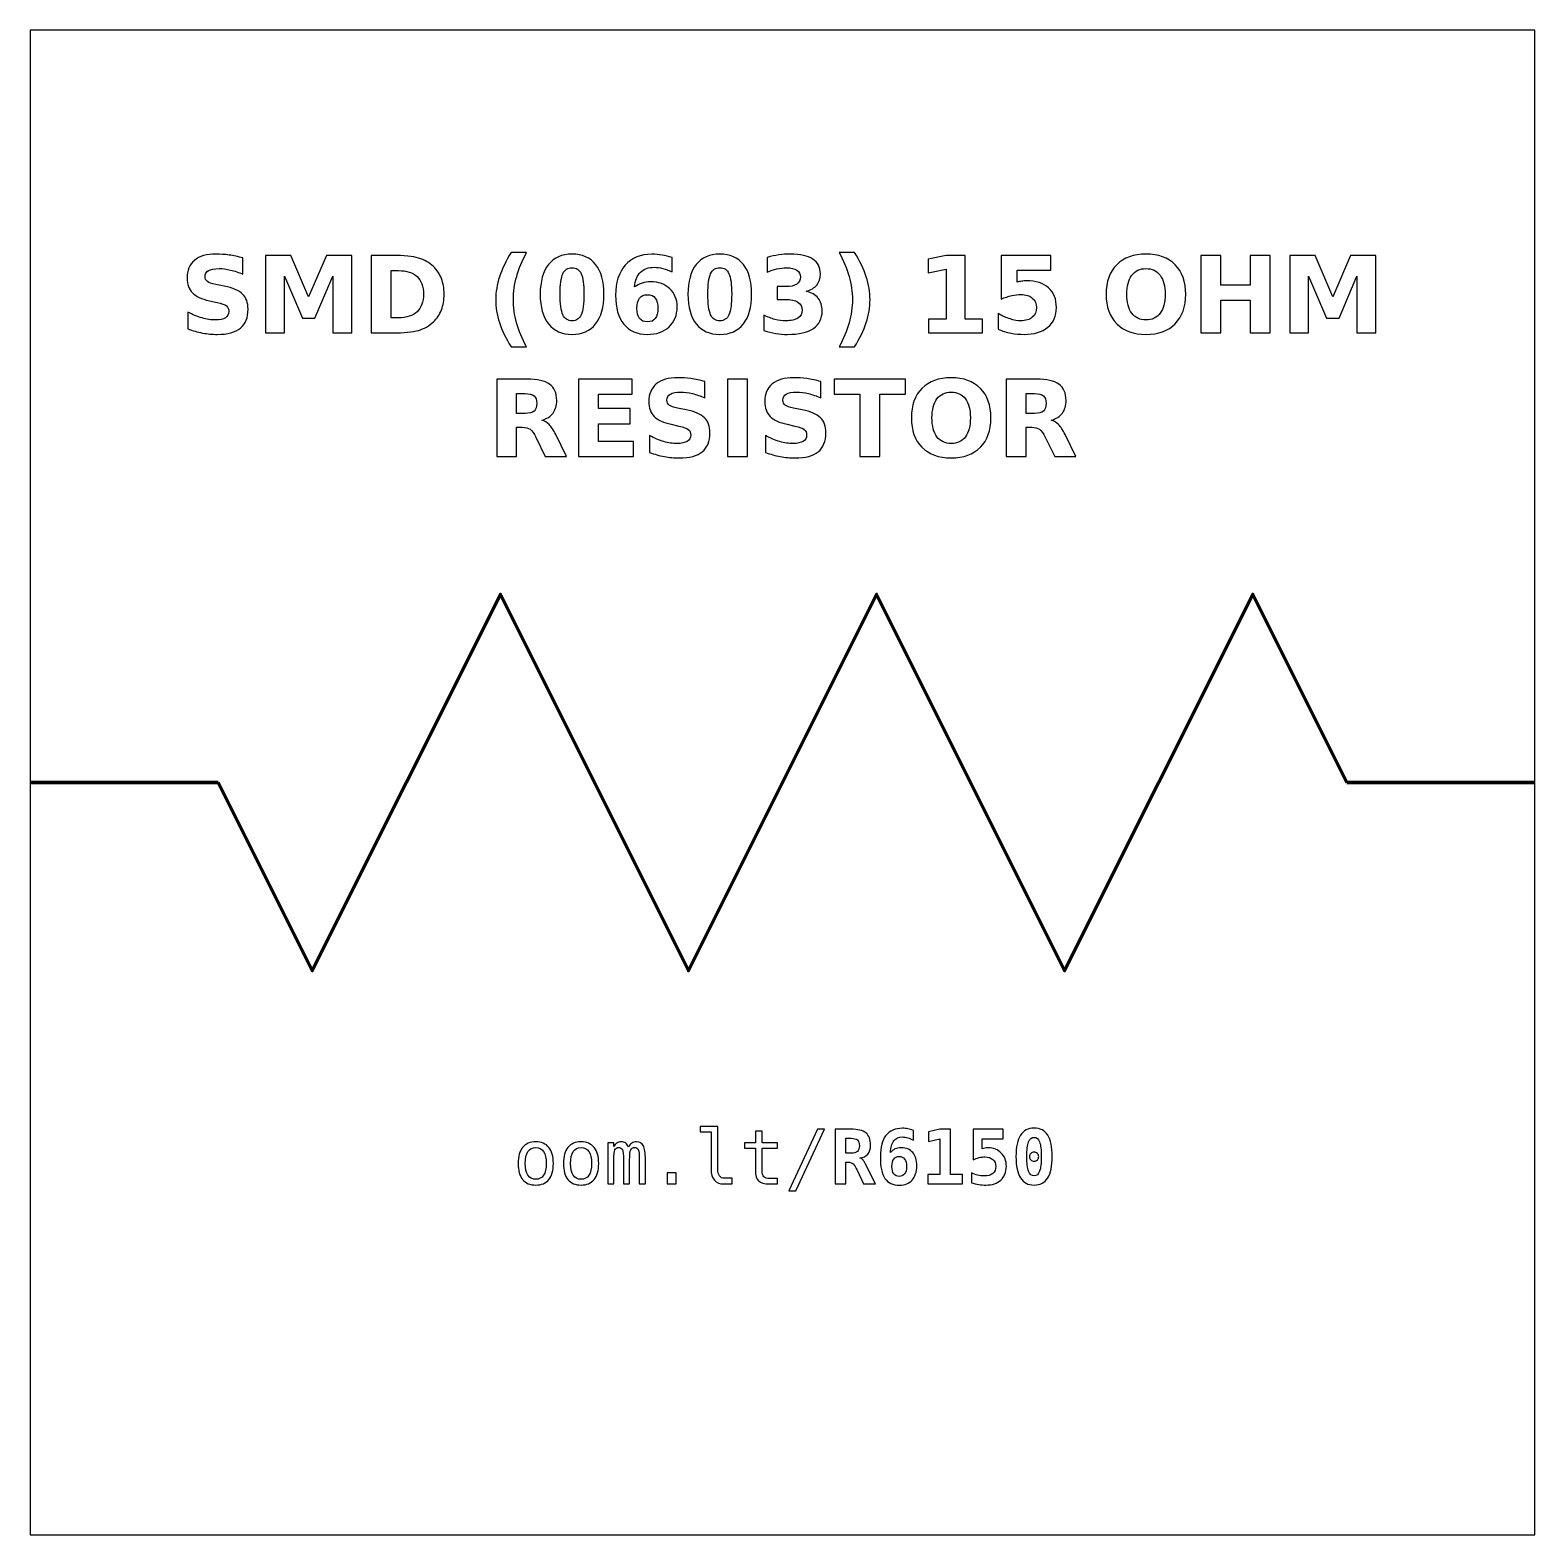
# Model space of a CAD drawing. Header units: centimetres. Extents: x -11.5 to -9.5, y -15.85 to -13.85.
import ezdxf

# ---------------------------------------------------------------- set-up
doc = ezdxf.new("R2010")
doc.units = ezdxf.units.CM
doc.header["$MEASUREMENT"] = 0
doc.layers.add('Layer 1', color=7, linetype='Continuous')

msp = doc.modelspace()

# ---------------------------------------------------------------- linework, layer by layer
at = {"layer": 'Layer 1', "color": 7}
msp.add_lwpolyline([(-11.5, -15.85), (-9.5, -15.85), (-9.5, -13.85), (-11.5, -13.85), (-11.5, -15.85)], close=True, dxfattribs=at)
at = {"layer": 'Layer 1', "color": 250}
for points, knots in [([(-11.21704, -14.15284), (-11.21704, -14.15284), (-11.21704, -14.17459), (-11.21704, -14.17459), (-11.21704, -14.17459), (-11.22269, -14.17207), (-11.22821, -14.17017), (-11.23357, -14.16888), (-11.23357, -14.16888), (-11.23896, -14.16758), (-11.24404, -14.16695), (-11.24881, -14.16695), (-11.24881, -14.16695), (-11.25514, -14.16695), (-11.25984, -14.16782), (-11.26288, -14.16956), (-11.26288, -14.16956), (-11.26591, -14.17132), (-11.26742, -14.17403), (-11.26742, -14.1777), (-11.26742, -14.1777), (-11.26742, -14.18045), (-11.26641, -14.18261), (-11.26436, -14.18414), (-11.26436, -14.18414), (-11.26231, -14.18567), (-11.2586, -14.18701), (-11.25321, -14.18811), (-11.25321, -14.18811), (-11.25321, -14.18811), (-11.24192, -14.19037), (-11.24192, -14.19037), (-11.24192, -14.19037), (-11.23047, -14.19268), (-11.22236, -14.19616), (-11.21754, -14.20086), (-11.21754, -14.20086), (-11.21271, -14.20554), (-11.21029, -14.2122), (-11.21029, -14.22083), (-11.21029, -14.22083), (-11.21029, -14.23219), (-11.21365, -14.24063), (-11.22038, -14.24616), (-11.22038, -14.24616), (-11.22711, -14.25168), (-11.23738, -14.25446), (-11.25121, -14.25446), (-11.25121, -14.25446), (-11.25775, -14.25446), (-11.26429, -14.25385), (-11.27085, -14.2526), (-11.27085, -14.2526), (-11.27741, -14.25135), (-11.284, -14.24952), (-11.29056, -14.2471), (-11.29056, -14.2471), (-11.29056, -14.2471), (-11.29056, -14.22471), (-11.29056, -14.22471), (-11.29056, -14.22471), (-11.284, -14.22819), (-11.27765, -14.23082), (-11.27151, -14.23259), (-11.27151, -14.23259), (-11.26537, -14.23435), (-11.25947, -14.23524), (-11.25378, -14.23524), (-11.25378, -14.23524), (-11.24799, -14.23524), (-11.24355, -14.23428), (-11.24047, -14.23235), (-11.24047, -14.23235), (-11.23738, -14.23042), (-11.23586, -14.22767), (-11.23586, -14.22407), (-11.23586, -14.22407), (-11.23586, -14.22087), (-11.23689, -14.21838), (-11.23898, -14.21664), (-11.23898, -14.21664), (-11.24108, -14.2149), (-11.24524, -14.21333), (-11.2515, -14.21196), (-11.2515, -14.21196), (-11.2515, -14.21196), (-11.26177, -14.20968), (-11.26177, -14.20968), (-11.26177, -14.20968), (-11.27205, -14.20747), (-11.27958, -14.20397), (-11.28433, -14.19914), (-11.28433, -14.19914), (-11.28908, -14.19432), (-11.29145, -14.18781), (-11.29145, -14.17965), (-11.29145, -14.17965), (-11.29145, -14.16939), (-11.28814, -14.16151), (-11.28153, -14.15601), (-11.28153, -14.15601), (-11.27492, -14.15048), (-11.26542, -14.14773), (-11.253, -14.14773), (-11.253, -14.14773), (-11.24736, -14.14773), (-11.24155, -14.14816), (-11.23557, -14.149), (-11.23557, -14.149), (-11.2296, -14.14985), (-11.22342, -14.15112), (-11.21704, -14.15284)], [0, 0, 0, 0, 0.0357143, 0.0357143, 0.0357143, 0.0357143, 0.0714286, 0.0714286, 0.0714286, 0.0714286, 0.1071429, 0.1071429, 0.1071429, 0.1071429, 0.1428571, 0.1428571, 0.1428571, 0.1428571, 0.1785714, 0.1785714, 0.1785714, 0.1785714, 0.2142857, 0.2142857, 0.2142857, 0.2142857, 0.25, 0.25, 0.25, 0.25, 0.2857143, 0.2857143, 0.2857143, 0.2857143, 0.3214286, 0.3214286, 0.3214286, 0.3214286, 0.3571429, 0.3571429, 0.3571429, 0.3571429, 0.3928571, 0.3928571, 0.3928571, 0.3928571, 0.4285714, 0.4285714, 0.4285714, 0.4285714, 0.4642857, 0.4642857, 0.4642857, 0.4642857, 0.5, 0.5, 0.5, 0.5, 0.5357143, 0.5357143, 0.5357143, 0.5357143, 0.5714286, 0.5714286, 0.5714286, 0.5714286, 0.6071429, 0.6071429, 0.6071429, 0.6071429, 0.6428571, 0.6428571, 0.6428571, 0.6428571, 0.6785714, 0.6785714, 0.6785714, 0.6785714, 0.7142857, 0.7142857, 0.7142857, 0.7142857, 0.75, 0.75, 0.75, 0.75, 0.7857143, 0.7857143, 0.7857143, 0.7857143, 0.8214286, 0.8214286, 0.8214286, 0.8214286, 0.8571429, 0.8571429, 0.8571429, 0.8571429, 0.8928571, 0.8928571, 0.8928571, 0.8928571, 0.9285714, 0.9285714, 0.9285714, 0.9285714, 0.9642857, 0.9642857, 0.9642857, 0.9642857, 1, 1, 1, 1]), ([(-11.18701, -14.14959), (-11.18701, -14.14959), (-11.15326, -14.14959), (-11.15326, -14.14959), (-11.15326, -14.14959), (-11.15326, -14.14959), (-11.12981, -14.20465), (-11.12981, -14.20465), (-11.12981, -14.20465), (-11.12981, -14.20465), (-11.10625, -14.14959), (-11.10625, -14.14959), (-11.10625, -14.14959), (-11.10625, -14.14959), (-11.07257, -14.14959), (-11.07257, -14.14959), (-11.07257, -14.14959), (-11.07257, -14.14959), (-11.07257, -14.25246), (-11.07257, -14.25246), (-11.07257, -14.25246), (-11.07257, -14.25246), (-11.09764, -14.25246), (-11.09764, -14.25246), (-11.09764, -14.25246), (-11.09764, -14.25246), (-11.09764, -14.17722), (-11.09764, -14.17722), (-11.09764, -14.17722), (-11.09764, -14.17722), (-11.12135, -14.23268), (-11.12135, -14.23268), (-11.12135, -14.23268), (-11.12135, -14.23268), (-11.13816, -14.23268), (-11.13816, -14.23268), (-11.13816, -14.23268), (-11.13816, -14.23268), (-11.16187, -14.17722), (-11.16187, -14.17722), (-11.16187, -14.17722), (-11.16187, -14.17722), (-11.16187, -14.25246), (-11.16187, -14.25246), (-11.16187, -14.25246), (-11.16187, -14.25246), (-11.18701, -14.25246), (-11.18701, -14.25246), (-11.18701, -14.25246), (-11.18701, -14.25246), (-11.18701, -14.14959), (-11.18701, -14.14959)], [0, 0, 0, 0, 0.0769231, 0.0769231, 0.0769231, 0.0769231, 0.1538462, 0.1538462, 0.1538462, 0.1538462, 0.2307692, 0.2307692, 0.2307692, 0.2307692, 0.3076923, 0.3076923, 0.3076923, 0.3076923, 0.3846154, 0.3846154, 0.3846154, 0.3846154, 0.4615385, 0.4615385, 0.4615385, 0.4615385, 0.5384615, 0.5384615, 0.5384615, 0.5384615, 0.6153846, 0.6153846, 0.6153846, 0.6153846, 0.6923077, 0.6923077, 0.6923077, 0.6923077, 0.7692308, 0.7692308, 0.7692308, 0.7692308, 0.8461538, 0.8461538, 0.8461538, 0.8461538, 0.9230769, 0.9230769, 0.9230769, 0.9230769, 1, 1, 1, 1]), ([(-11.04658, -14.14959), (-11.04658, -14.14959), (-11.01859, -14.14959), (-11.01859, -14.14959), (-11.01859, -14.14959), (-11.00298, -14.14959), (-10.99136, -14.1507), (-10.98372, -14.15293), (-10.98372, -14.15293), (-10.97607, -14.15516), (-10.96951, -14.15893), (-10.96403, -14.16427), (-10.96403, -14.16427), (-10.95921, -14.1689), (-10.95564, -14.17426), (-10.95328, -14.18033), (-10.95328, -14.18033), (-10.95096, -14.18637), (-10.94978, -14.19324), (-10.94978, -14.20093), (-10.94978, -14.20093), (-10.94978, -14.20869), (-10.95096, -14.21561), (-10.95328, -14.2217), (-10.95328, -14.2217), (-10.95564, -14.22779), (-10.95921, -14.23315), (-10.96403, -14.23778), (-10.96403, -14.23778), (-10.96956, -14.24312), (-10.97617, -14.24689), (-10.98388, -14.24912), (-10.98388, -14.24912), (-10.9916, -14.25135), (-11.00317, -14.25246), (-11.01859, -14.25246), (-11.01859, -14.25246), (-11.01859, -14.25246), (-11.04658, -14.25246), (-11.04658, -14.25246), (-11.04658, -14.25246), (-11.04658, -14.25246), (-11.04658, -14.14959), (-11.04658, -14.14959)], [0, 0, 0, 0, 0.0909091, 0.0909091, 0.0909091, 0.0909091, 0.1818182, 0.1818182, 0.1818182, 0.1818182, 0.2727273, 0.2727273, 0.2727273, 0.2727273, 0.3636364, 0.3636364, 0.3636364, 0.3636364, 0.4545455, 0.4545455, 0.4545455, 0.4545455, 0.5454545, 0.5454545, 0.5454545, 0.5454545, 0.6363636, 0.6363636, 0.6363636, 0.6363636, 0.7272727, 0.7272727, 0.7272727, 0.7272727, 0.8181818, 0.8181818, 0.8181818, 0.8181818, 0.9090909, 0.9090909, 0.9090909, 0.9090909, 1, 1, 1, 1]), ([(-10.84009, -14.27106), (-10.84009, -14.27106), (-10.86055, -14.27106), (-10.86055, -14.27106), (-10.86055, -14.27106), (-10.86758, -14.25973), (-10.87278, -14.24893), (-10.87612, -14.2387), (-10.87612, -14.2387), (-10.87948, -14.22849), (-10.88115, -14.21836), (-10.88115, -14.20829), (-10.88115, -14.20829), (-10.88115, -14.19823), (-10.87946, -14.18804), (-10.8761, -14.17774), (-10.8761, -14.17774), (-10.87271, -14.16742), (-10.86754, -14.15665), (-10.86055, -14.14538), (-10.86055, -14.14538), (-10.86055, -14.14538), (-10.84009, -14.14538), (-10.84009, -14.14538), (-10.84009, -14.14538), (-10.84597, -14.15627), (-10.85037, -14.16692), (-10.85331, -14.17732), (-10.85331, -14.17732), (-10.85625, -14.18771), (-10.85773, -14.19799), (-10.85773, -14.20815), (-10.85773, -14.20815), (-10.85773, -14.21831), (-10.85627, -14.22859), (-10.85336, -14.23903), (-10.85336, -14.23903), (-10.85044, -14.24945), (-10.84602, -14.26013), (-10.84009, -14.27106)], [0, 0, 0, 0, 0.1, 0.1, 0.1, 0.1, 0.2, 0.2, 0.2, 0.2, 0.3, 0.3, 0.3, 0.3, 0.4, 0.4, 0.4, 0.4, 0.5, 0.5, 0.5, 0.5, 0.6, 0.6, 0.6, 0.6, 0.7, 0.7, 0.7, 0.7, 0.8, 0.8, 0.8, 0.8, 0.9, 0.9, 0.9, 0.9, 1, 1, 1, 1]), ([(-10.73736, -14.20112), (-10.73736, -14.21817), (-10.74103, -14.23132), (-10.74839, -14.24058), (-10.74839, -14.24058), (-10.75573, -14.24983), (-10.76617, -14.25446), (-10.77967, -14.25446), (-10.77967, -14.25446), (-10.79322, -14.25446), (-10.80368, -14.24983), (-10.81102, -14.24058), (-10.81102, -14.24058), (-10.81838, -14.23132), (-10.82205, -14.21817), (-10.82205, -14.20112), (-10.82205, -14.20112), (-10.82205, -14.18405), (-10.81838, -14.17087), (-10.81102, -14.16161), (-10.81102, -14.16161), (-10.80368, -14.15237), (-10.79322, -14.14773), (-10.77967, -14.14773), (-10.77967, -14.14773), (-10.76617, -14.14773), (-10.75573, -14.15237), (-10.74839, -14.16161), (-10.74839, -14.16161), (-10.74103, -14.17087), (-10.73736, -14.18405), (-10.73736, -14.20112)], [0, 0, 0, 0, 0.125, 0.125, 0.125, 0.125, 0.25, 0.25, 0.25, 0.25, 0.375, 0.375, 0.375, 0.375, 0.5, 0.5, 0.5, 0.5, 0.625, 0.625, 0.625, 0.625, 0.75, 0.75, 0.75, 0.75, 0.875, 0.875, 0.875, 0.875, 1, 1, 1, 1]), ([(-10.64677, -14.15227), (-10.64677, -14.15227), (-10.64677, -14.1713), (-10.64677, -14.1713), (-10.64677, -14.1713), (-10.65114, -14.16923), (-10.65523, -14.1677), (-10.65909, -14.16671), (-10.65909, -14.16671), (-10.66295, -14.16572), (-10.66673, -14.16523), (-10.6704, -14.16523), (-10.6704, -14.16523), (-10.67831, -14.16523), (-10.68444, -14.16742), (-10.68886, -14.17182), (-10.68886, -14.17182), (-10.69326, -14.17619), (-10.69585, -14.1827), (-10.69658, -14.19134), (-10.69658, -14.19134), (-10.69355, -14.1891), (-10.69025, -14.18741), (-10.68672, -14.18628), (-10.68672, -14.18628), (-10.6832, -14.18515), (-10.67934, -14.18459), (-10.67515, -14.18459), (-10.67515, -14.18459), (-10.66464, -14.18459), (-10.65615, -14.18767), (-10.64971, -14.19383), (-10.64971, -14.19383), (-10.64324, -14.19997), (-10.64002, -14.20803), (-10.64002, -14.21801), (-10.64002, -14.21801), (-10.64002, -14.22904), (-10.64362, -14.23786), (-10.65084, -14.24451), (-10.65084, -14.24451), (-10.65803, -14.25114), (-10.66772, -14.25446), (-10.67983, -14.25446), (-10.67983, -14.25446), (-10.69319, -14.25446), (-10.70354, -14.24994), (-10.71088, -14.24091), (-10.71088, -14.24091), (-10.71819, -14.2319), (-10.72186, -14.21909), (-10.72186, -14.20251), (-10.72186, -14.20251), (-10.72186, -14.18553), (-10.71758, -14.17217), (-10.70902, -14.16246), (-10.70902, -14.16246), (-10.70044, -14.15274), (-10.6887, -14.14787), (-10.67377, -14.14787), (-10.67377, -14.14787), (-10.66904, -14.14787), (-10.66445, -14.14825), (-10.65998, -14.14898), (-10.65998, -14.14898), (-10.65554, -14.14971), (-10.65114, -14.15081), (-10.64677, -14.15227)], [0, 0, 0, 0, 0.0588235, 0.0588235, 0.0588235, 0.0588235, 0.1176471, 0.1176471, 0.1176471, 0.1176471, 0.1764706, 0.1764706, 0.1764706, 0.1764706, 0.2352941, 0.2352941, 0.2352941, 0.2352941, 0.2941176, 0.2941176, 0.2941176, 0.2941176, 0.3529412, 0.3529412, 0.3529412, 0.3529412, 0.4117647, 0.4117647, 0.4117647, 0.4117647, 0.4705882, 0.4705882, 0.4705882, 0.4705882, 0.5294118, 0.5294118, 0.5294118, 0.5294118, 0.5882353, 0.5882353, 0.5882353, 0.5882353, 0.6470588, 0.6470588, 0.6470588, 0.6470588, 0.7058824, 0.7058824, 0.7058824, 0.7058824, 0.7647059, 0.7647059, 0.7647059, 0.7647059, 0.8235294, 0.8235294, 0.8235294, 0.8235294, 0.8823529, 0.8823529, 0.8823529, 0.8823529, 0.9411765, 0.9411765, 0.9411765, 0.9411765, 1, 1, 1, 1]), ([(-10.54098, -14.20112), (-10.54098, -14.21817), (-10.54465, -14.23132), (-10.55201, -14.24058), (-10.55201, -14.24058), (-10.55935, -14.24983), (-10.56979, -14.25446), (-10.58329, -14.25446), (-10.58329, -14.25446), (-10.59684, -14.25446), (-10.6073, -14.24983), (-10.61464, -14.24058), (-10.61464, -14.24058), (-10.622, -14.23132), (-10.62567, -14.21817), (-10.62567, -14.20112), (-10.62567, -14.20112), (-10.62567, -14.18405), (-10.622, -14.17087), (-10.61464, -14.16161), (-10.61464, -14.16161), (-10.6073, -14.15237), (-10.59684, -14.14773), (-10.58329, -14.14773), (-10.58329, -14.14773), (-10.56979, -14.14773), (-10.55935, -14.15237), (-10.55201, -14.16161), (-10.55201, -14.16161), (-10.54465, -14.17087), (-10.54098, -14.18405), (-10.54098, -14.20112)], [0, 0, 0, 0, 0.125, 0.125, 0.125, 0.125, 0.25, 0.25, 0.25, 0.25, 0.375, 0.375, 0.375, 0.375, 0.5, 0.5, 0.5, 0.5, 0.625, 0.625, 0.625, 0.625, 0.75, 0.75, 0.75, 0.75, 0.875, 0.875, 0.875, 0.875, 1, 1, 1, 1]), ([(-10.4685, -14.19698), (-10.46158, -14.19877), (-10.45629, -14.2019), (-10.45269, -14.20632), (-10.45269, -14.20632), (-10.44909, -14.21076), (-10.44728, -14.21638), (-10.44728, -14.22323), (-10.44728, -14.22323), (-10.44728, -14.23343), (-10.45119, -14.24119), (-10.45899, -14.24651), (-10.45899, -14.24651), (-10.4668, -14.2518), (-10.47819, -14.25446), (-10.49317, -14.25446), (-10.49317, -14.25446), (-10.49846, -14.25446), (-10.50375, -14.25404), (-10.50907, -14.25319), (-10.50907, -14.25319), (-10.51436, -14.25234), (-10.5196, -14.25105), (-10.5248, -14.24936), (-10.5248, -14.24936), (-10.5248, -14.24936), (-10.5248, -14.22889), (-10.5248, -14.22889), (-10.5248, -14.22889), (-10.51984, -14.23136), (-10.51492, -14.23325), (-10.51003, -14.23452), (-10.51003, -14.23452), (-10.50514, -14.23576), (-10.50032, -14.2364), (-10.49559, -14.2364), (-10.49559, -14.2364), (-10.48856, -14.2364), (-10.48317, -14.23517), (-10.47943, -14.23275), (-10.47943, -14.23275), (-10.47569, -14.23031), (-10.47381, -14.22683), (-10.47381, -14.22226), (-10.47381, -14.22226), (-10.47381, -14.21758), (-10.47574, -14.21403), (-10.47957, -14.21163), (-10.47957, -14.21163), (-10.48341, -14.20921), (-10.48907, -14.20801), (-10.49655, -14.20801), (-10.49655, -14.20801), (-10.49655, -14.20801), (-10.50716, -14.20801), (-10.50716, -14.20801), (-10.50716, -14.20801), (-10.50716, -14.20801), (-10.50716, -14.19091), (-10.50716, -14.19091), (-10.50716, -14.19091), (-10.50716, -14.19091), (-10.49601, -14.19091), (-10.49601, -14.19091), (-10.49601, -14.19091), (-10.48933, -14.19091), (-10.48439, -14.18988), (-10.48113, -14.18778), (-10.48113, -14.18778), (-10.47786, -14.18569), (-10.47623, -14.18252), (-10.47623, -14.17826), (-10.47623, -14.17826), (-10.47623, -14.17431), (-10.47781, -14.17125), (-10.48098, -14.16911), (-10.48098, -14.16911), (-10.48416, -14.16695), (-10.48863, -14.16587), (-10.49441, -14.16587), (-10.49441, -14.16587), (-10.49869, -14.16587), (-10.503, -14.16634), (-10.50737, -14.1673), (-10.50737, -14.1673), (-10.51172, -14.16826), (-10.51605, -14.1697), (-10.52038, -14.17158), (-10.52038, -14.17158), (-10.52038, -14.17158), (-10.52038, -14.15215), (-10.52038, -14.15215), (-10.52038, -14.15215), (-10.51513, -14.15067), (-10.50996, -14.14957), (-10.50481, -14.14884), (-10.50481, -14.14884), (-10.49966, -14.14811), (-10.49463, -14.14773), (-10.48966, -14.14773), (-10.48966, -14.14773), (-10.4763, -14.14773), (-10.46629, -14.14992), (-10.45965, -14.15432), (-10.45965, -14.15432), (-10.45302, -14.15869), (-10.44971, -14.1653), (-10.44971, -14.17412), (-10.44971, -14.17412), (-10.44971, -14.18012), (-10.45128, -14.18506), (-10.45446, -14.18889), (-10.45446, -14.18889), (-10.45763, -14.19272), (-10.46231, -14.19543), (-10.4685, -14.19698)], [0, 0, 0, 0, 0.0344828, 0.0344828, 0.0344828, 0.0344828, 0.0689655, 0.0689655, 0.0689655, 0.0689655, 0.1034483, 0.1034483, 0.1034483, 0.1034483, 0.137931, 0.137931, 0.137931, 0.137931, 0.1724138, 0.1724138, 0.1724138, 0.1724138, 0.2068966, 0.2068966, 0.2068966, 0.2068966, 0.2413793, 0.2413793, 0.2413793, 0.2413793, 0.2758621, 0.2758621, 0.2758621, 0.2758621, 0.3103448, 0.3103448, 0.3103448, 0.3103448, 0.3448276, 0.3448276, 0.3448276, 0.3448276, 0.3793103, 0.3793103, 0.3793103, 0.3793103, 0.4137931, 0.4137931, 0.4137931, 0.4137931, 0.4482759, 0.4482759, 0.4482759, 0.4482759, 0.4827586, 0.4827586, 0.4827586, 0.4827586, 0.5172414, 0.5172414, 0.5172414, 0.5172414, 0.5517241, 0.5517241, 0.5517241, 0.5517241, 0.5862069, 0.5862069, 0.5862069, 0.5862069, 0.6206897, 0.6206897, 0.6206897, 0.6206897, 0.6551724, 0.6551724, 0.6551724, 0.6551724, 0.6896552, 0.6896552, 0.6896552, 0.6896552, 0.7241379, 0.7241379, 0.7241379, 0.7241379, 0.7586207, 0.7586207, 0.7586207, 0.7586207, 0.7931034, 0.7931034, 0.7931034, 0.7931034, 0.8275862, 0.8275862, 0.8275862, 0.8275862, 0.862069, 0.862069, 0.862069, 0.862069, 0.8965517, 0.8965517, 0.8965517, 0.8965517, 0.9310345, 0.9310345, 0.9310345, 0.9310345, 0.9655172, 0.9655172, 0.9655172, 0.9655172, 1, 1, 1, 1]), ([(-10.42475, -14.27106), (-10.41887, -14.26013), (-10.41445, -14.24945), (-10.41151, -14.23903), (-10.41151, -14.23903), (-10.40857, -14.22859), (-10.40711, -14.21831), (-10.40711, -14.20815), (-10.40711, -14.20815), (-10.40711, -14.19799), (-10.40857, -14.18771), (-10.41151, -14.17732), (-10.41151, -14.17732), (-10.41445, -14.16692), (-10.41887, -14.15627), (-10.42475, -14.14538), (-10.42475, -14.14538), (-10.42475, -14.14538), (-10.40429, -14.14538), (-10.40429, -14.14538), (-10.40429, -14.14538), (-10.39731, -14.15665), (-10.39213, -14.16742), (-10.38874, -14.17774), (-10.38874, -14.17774), (-10.38538, -14.18804), (-10.38369, -14.19823), (-10.38369, -14.20829), (-10.38369, -14.20829), (-10.38369, -14.21836), (-10.38536, -14.22849), (-10.38872, -14.2387), (-10.38872, -14.2387), (-10.39206, -14.24893), (-10.39726, -14.25973), (-10.40429, -14.27106), (-10.40429, -14.27106), (-10.40429, -14.27106), (-10.42475, -14.27106), (-10.42475, -14.27106)], [0, 0, 0, 0, 0.1, 0.1, 0.1, 0.1, 0.2, 0.2, 0.2, 0.2, 0.3, 0.3, 0.3, 0.3, 0.4, 0.4, 0.4, 0.4, 0.5, 0.5, 0.5, 0.5, 0.6, 0.6, 0.6, 0.6, 0.7, 0.7, 0.7, 0.7, 0.8, 0.8, 0.8, 0.8, 0.9, 0.9, 0.9, 0.9, 1, 1, 1, 1]), ([(-10.30589, -14.23414), (-10.30589, -14.23414), (-10.28246, -14.23414), (-10.28246, -14.23414), (-10.28246, -14.23414), (-10.28246, -14.23414), (-10.28246, -14.16765), (-10.28246, -14.16765), (-10.28246, -14.16765), (-10.28246, -14.16765), (-10.3065, -14.17262), (-10.3065, -14.17262), (-10.3065, -14.17262), (-10.3065, -14.17262), (-10.3065, -14.15455), (-10.3065, -14.15455), (-10.3065, -14.15455), (-10.3065, -14.15455), (-10.2826, -14.14959), (-10.2826, -14.14959), (-10.2826, -14.14959), (-10.2826, -14.14959), (-10.25739, -14.14959), (-10.25739, -14.14959), (-10.25739, -14.14959), (-10.25739, -14.14959), (-10.25739, -14.23414), (-10.25739, -14.23414), (-10.25739, -14.23414), (-10.25739, -14.23414), (-10.23397, -14.23414), (-10.23397, -14.23414), (-10.23397, -14.23414), (-10.23397, -14.23414), (-10.23397, -14.25246), (-10.23397, -14.25246), (-10.23397, -14.25246), (-10.23397, -14.25246), (-10.30589, -14.25246), (-10.30589, -14.25246), (-10.30589, -14.25246), (-10.30589, -14.25246), (-10.30589, -14.23414), (-10.30589, -14.23414)], [0, 0, 0, 0, 0.0909091, 0.0909091, 0.0909091, 0.0909091, 0.1818182, 0.1818182, 0.1818182, 0.1818182, 0.2727273, 0.2727273, 0.2727273, 0.2727273, 0.3636364, 0.3636364, 0.3636364, 0.3636364, 0.4545455, 0.4545455, 0.4545455, 0.4545455, 0.5454545, 0.5454545, 0.5454545, 0.5454545, 0.6363636, 0.6363636, 0.6363636, 0.6363636, 0.7272727, 0.7272727, 0.7272727, 0.7272727, 0.8181818, 0.8181818, 0.8181818, 0.8181818, 0.9090909, 0.9090909, 0.9090909, 0.9090909, 1, 1, 1, 1]), ([(-10.20927, -14.14959), (-10.20927, -14.14959), (-10.14333, -14.14959), (-10.14333, -14.14959), (-10.14333, -14.14959), (-10.14333, -14.14959), (-10.14333, -14.16909), (-10.14333, -14.16909), (-10.14333, -14.16909), (-10.14333, -14.16909), (-10.18813, -14.16909), (-10.18813, -14.16909), (-10.18813, -14.16909), (-10.18813, -14.16909), (-10.18813, -14.18501), (-10.18813, -14.18501), (-10.18813, -14.18501), (-10.18611, -14.18447), (-10.18408, -14.18405), (-10.18204, -14.18374), (-10.18204, -14.18374), (-10.17999, -14.18343), (-10.17785, -14.18329), (-10.17566, -14.18329), (-10.17566, -14.18329), (-10.16311, -14.18329), (-10.15335, -14.18642), (-10.14636, -14.1927), (-10.14636, -14.1927), (-10.13938, -14.19896), (-10.1359, -14.2077), (-10.1359, -14.2189), (-10.1359, -14.2189), (-10.1359, -14.23002), (-10.13971, -14.23873), (-10.1473, -14.24503), (-10.1473, -14.24503), (-10.1549, -14.25131), (-10.16546, -14.25446), (-10.17896, -14.25446), (-10.17896, -14.25446), (-10.18479, -14.25446), (-10.19058, -14.25389), (-10.19629, -14.25277), (-10.19629, -14.25277), (-10.20201, -14.25164), (-10.2077, -14.24994), (-10.21334, -14.24764), (-10.21334, -14.24764), (-10.21334, -14.24764), (-10.21334, -14.22675), (-10.21334, -14.22675), (-10.21334, -14.22675), (-10.20774, -14.22998), (-10.20243, -14.23238), (-10.1974, -14.23397), (-10.1974, -14.23397), (-10.19236, -14.2356), (-10.18761, -14.2364), (-10.18317, -14.2364), (-10.18317, -14.2364), (-10.17672, -14.2364), (-10.17167, -14.23482), (-10.16797, -14.23167), (-10.16797, -14.23167), (-10.16428, -14.22854), (-10.16242, -14.22429), (-10.16242, -14.2189), (-10.16242, -14.2189), (-10.16242, -14.21349), (-10.16428, -14.20923), (-10.16797, -14.20611), (-10.16797, -14.20611), (-10.17167, -14.20298), (-10.17672, -14.20143), (-10.18317, -14.20143), (-10.18317, -14.20143), (-10.18698, -14.20143), (-10.19105, -14.20192), (-10.19535, -14.20291), (-10.19535, -14.20291), (-10.19968, -14.20389), (-10.20431, -14.20542), (-10.20927, -14.20749), (-10.20927, -14.20749), (-10.20927, -14.20749), (-10.20927, -14.14959), (-10.20927, -14.14959)], [0, 0, 0, 0, 0.0454545, 0.0454545, 0.0454545, 0.0454545, 0.0909091, 0.0909091, 0.0909091, 0.0909091, 0.1363636, 0.1363636, 0.1363636, 0.1363636, 0.1818182, 0.1818182, 0.1818182, 0.1818182, 0.2272727, 0.2272727, 0.2272727, 0.2272727, 0.2727273, 0.2727273, 0.2727273, 0.2727273, 0.3181818, 0.3181818, 0.3181818, 0.3181818, 0.3636364, 0.3636364, 0.3636364, 0.3636364, 0.4090909, 0.4090909, 0.4090909, 0.4090909, 0.4545455, 0.4545455, 0.4545455, 0.4545455, 0.5, 0.5, 0.5, 0.5, 0.5454545, 0.5454545, 0.5454545, 0.5454545, 0.5909091, 0.5909091, 0.5909091, 0.5909091, 0.6363636, 0.6363636, 0.6363636, 0.6363636, 0.6818182, 0.6818182, 0.6818182, 0.6818182, 0.7272727, 0.7272727, 0.7272727, 0.7272727, 0.7727273, 0.7727273, 0.7727273, 0.7727273, 0.8181818, 0.8181818, 0.8181818, 0.8181818, 0.8636364, 0.8636364, 0.8636364, 0.8636364, 0.9090909, 0.9090909, 0.9090909, 0.9090909, 0.9545455, 0.9545455, 0.9545455, 0.9545455, 1, 1, 1, 1]), ([(-10.01696, -14.14773), (-10.00043, -14.14773), (-9.98747, -14.15246), (-9.97811, -14.16194), (-9.97811, -14.16194), (-9.96873, -14.17139), (-9.96405, -14.18444), (-9.96405, -14.20112), (-9.96405, -14.20112), (-9.96405, -14.21775), (-9.96873, -14.2308), (-9.97811, -14.24025), (-9.97811, -14.24025), (-9.98747, -14.24973), (-10.00043, -14.25446), (-10.01696, -14.25446), (-10.01696, -14.25446), (-10.03345, -14.25446), (-10.04638, -14.24973), (-10.05579, -14.24025), (-10.05579, -14.24025), (-10.06517, -14.2308), (-10.06988, -14.21775), (-10.06988, -14.20112), (-10.06988, -14.20112), (-10.06988, -14.18444), (-10.06517, -14.17139), (-10.05579, -14.16194), (-10.05579, -14.16194), (-10.04638, -14.15246), (-10.03345, -14.14773), (-10.01696, -14.14773)], [0, 0, 0, 0, 0.125, 0.125, 0.125, 0.125, 0.25, 0.25, 0.25, 0.25, 0.375, 0.375, 0.375, 0.375, 0.5, 0.5, 0.5, 0.5, 0.625, 0.625, 0.625, 0.625, 0.75, 0.75, 0.75, 0.75, 0.875, 0.875, 0.875, 0.875, 1, 1, 1, 1]), ([(-9.94398, -14.14959), (-9.94398, -14.14959), (-9.91745, -14.14959), (-9.91745, -14.14959), (-9.91745, -14.14959), (-9.91745, -14.14959), (-9.91745, -14.1888), (-9.91745, -14.1888), (-9.91745, -14.1888), (-9.91745, -14.1888), (-9.87832, -14.1888), (-9.87832, -14.1888), (-9.87832, -14.1888), (-9.87832, -14.1888), (-9.87832, -14.14959), (-9.87832, -14.14959), (-9.87832, -14.14959), (-9.87832, -14.14959), (-9.85179, -14.14959), (-9.85179, -14.14959), (-9.85179, -14.14959), (-9.85179, -14.14959), (-9.85179, -14.25246), (-9.85179, -14.25246), (-9.85179, -14.25246), (-9.85179, -14.25246), (-9.87832, -14.25246), (-9.87832, -14.25246), (-9.87832, -14.25246), (-9.87832, -14.25246), (-9.87832, -14.20886), (-9.87832, -14.20886), (-9.87832, -14.20886), (-9.87832, -14.20886), (-9.91745, -14.20886), (-9.91745, -14.20886), (-9.91745, -14.20886), (-9.91745, -14.20886), (-9.91745, -14.25246), (-9.91745, -14.25246), (-9.91745, -14.25246), (-9.91745, -14.25246), (-9.94398, -14.25246), (-9.94398, -14.25246), (-9.94398, -14.25246), (-9.94398, -14.25246), (-9.94398, -14.14959), (-9.94398, -14.14959)], [0, 0, 0, 0, 0.0833333, 0.0833333, 0.0833333, 0.0833333, 0.1666667, 0.1666667, 0.1666667, 0.1666667, 0.25, 0.25, 0.25, 0.25, 0.3333333, 0.3333333, 0.3333333, 0.3333333, 0.4166667, 0.4166667, 0.4166667, 0.4166667, 0.5, 0.5, 0.5, 0.5, 0.5833333, 0.5833333, 0.5833333, 0.5833333, 0.6666667, 0.6666667, 0.6666667, 0.6666667, 0.75, 0.75, 0.75, 0.75, 0.8333333, 0.8333333, 0.8333333, 0.8333333, 0.9166667, 0.9166667, 0.9166667, 0.9166667, 1, 1, 1, 1]), ([(-9.82589, -14.14959), (-9.82589, -14.14959), (-9.79214, -14.14959), (-9.79214, -14.14959), (-9.79214, -14.14959), (-9.79214, -14.14959), (-9.76869, -14.20465), (-9.76869, -14.20465), (-9.76869, -14.20465), (-9.76869, -14.20465), (-9.74513, -14.14959), (-9.74513, -14.14959), (-9.74513, -14.14959), (-9.74513, -14.14959), (-9.71145, -14.14959), (-9.71145, -14.14959), (-9.71145, -14.14959), (-9.71145, -14.14959), (-9.71145, -14.25246), (-9.71145, -14.25246), (-9.71145, -14.25246), (-9.71145, -14.25246), (-9.73652, -14.25246), (-9.73652, -14.25246), (-9.73652, -14.25246), (-9.73652, -14.25246), (-9.73652, -14.17722), (-9.73652, -14.17722), (-9.73652, -14.17722), (-9.73652, -14.17722), (-9.76023, -14.23268), (-9.76023, -14.23268), (-9.76023, -14.23268), (-9.76023, -14.23268), (-9.77704, -14.23268), (-9.77704, -14.23268), (-9.77704, -14.23268), (-9.77704, -14.23268), (-9.80075, -14.17722), (-9.80075, -14.17722), (-9.80075, -14.17722), (-9.80075, -14.17722), (-9.80075, -14.25246), (-9.80075, -14.25246), (-9.80075, -14.25246), (-9.80075, -14.25246), (-9.82589, -14.25246), (-9.82589, -14.25246), (-9.82589, -14.25246), (-9.82589, -14.25246), (-9.82589, -14.14959), (-9.82589, -14.14959)], [0, 0, 0, 0, 0.0769231, 0.0769231, 0.0769231, 0.0769231, 0.1538462, 0.1538462, 0.1538462, 0.1538462, 0.2307692, 0.2307692, 0.2307692, 0.2307692, 0.3076923, 0.3076923, 0.3076923, 0.3076923, 0.3846154, 0.3846154, 0.3846154, 0.3846154, 0.4615385, 0.4615385, 0.4615385, 0.4615385, 0.5384615, 0.5384615, 0.5384615, 0.5384615, 0.6153846, 0.6153846, 0.6153846, 0.6153846, 0.6923077, 0.6923077, 0.6923077, 0.6923077, 0.7692308, 0.7692308, 0.7692308, 0.7692308, 0.8461538, 0.8461538, 0.8461538, 0.8461538, 0.9230769, 0.9230769, 0.9230769, 0.9230769, 1, 1, 1, 1]), ([(-11.02005, -14.16965), (-11.02005, -14.16965), (-11.02005, -14.2324), (-11.02005, -14.2324), (-11.02005, -14.2324), (-11.02005, -14.2324), (-11.01055, -14.2324), (-11.01055, -14.2324), (-11.01055, -14.2324), (-10.99971, -14.2324), (-10.99143, -14.22972), (-10.98572, -14.22433), (-10.98572, -14.22433), (-10.98, -14.21897), (-10.97713, -14.21116), (-10.97713, -14.20093), (-10.97713, -14.20093), (-10.97713, -14.19072), (-10.97998, -14.18296), (-10.98567, -14.17765), (-10.98567, -14.17765), (-10.99136, -14.17231), (-10.99966, -14.16965), (-11.01055, -14.16965), (-11.01055, -14.16965), (-11.01055, -14.16965), (-11.02005, -14.16965), (-11.02005, -14.16965)], [0, 0, 0, 0, 0.1428571, 0.1428571, 0.1428571, 0.1428571, 0.2857143, 0.2857143, 0.2857143, 0.2857143, 0.4285714, 0.4285714, 0.4285714, 0.4285714, 0.5714286, 0.5714286, 0.5714286, 0.5714286, 0.7142857, 0.7142857, 0.7142857, 0.7142857, 0.8571429, 0.8571429, 0.8571429, 0.8571429, 1, 1, 1, 1]), ([(-10.76389, -14.20093), (-10.76389, -14.18807), (-10.76509, -14.17901), (-10.76751, -14.17374), (-10.76751, -14.17374), (-10.76991, -14.1685), (-10.77398, -14.16587), (-10.77967, -14.16587), (-10.77967, -14.16587), (-10.78536, -14.16587), (-10.78943, -14.1685), (-10.79188, -14.17374), (-10.79188, -14.17374), (-10.7943, -14.17901), (-10.79552, -14.18807), (-10.79552, -14.20093), (-10.79552, -14.20093), (-10.79552, -14.21391), (-10.7943, -14.22309), (-10.79188, -14.2284), (-10.79188, -14.2284), (-10.78943, -14.23374), (-10.78536, -14.2364), (-10.77967, -14.2364), (-10.77967, -14.2364), (-10.77403, -14.2364), (-10.76998, -14.23374), (-10.76753, -14.2284), (-10.76753, -14.2284), (-10.76511, -14.22309), (-10.76389, -14.21391), (-10.76389, -14.20093)], [0, 0, 0, 0, 0.125, 0.125, 0.125, 0.125, 0.25, 0.25, 0.25, 0.25, 0.375, 0.375, 0.375, 0.375, 0.5, 0.5, 0.5, 0.5, 0.625, 0.625, 0.625, 0.625, 0.75, 0.75, 0.75, 0.75, 0.875, 0.875, 0.875, 0.875, 1, 1, 1, 1]), ([(-10.56751, -14.20093), (-10.56751, -14.18807), (-10.56871, -14.17901), (-10.57113, -14.17374), (-10.57113, -14.17374), (-10.57353, -14.1685), (-10.5776, -14.16587), (-10.58329, -14.16587), (-10.58329, -14.16587), (-10.58898, -14.16587), (-10.59305, -14.1685), (-10.5955, -14.17374), (-10.5955, -14.17374), (-10.59792, -14.17901), (-10.59914, -14.18807), (-10.59914, -14.20093), (-10.59914, -14.20093), (-10.59914, -14.21391), (-10.59792, -14.22309), (-10.5955, -14.2284), (-10.5955, -14.2284), (-10.59305, -14.23374), (-10.58898, -14.2364), (-10.58329, -14.2364), (-10.58329, -14.2364), (-10.57765, -14.2364), (-10.5736, -14.23374), (-10.57115, -14.2284), (-10.57115, -14.2284), (-10.56873, -14.22309), (-10.56751, -14.21391), (-10.56751, -14.20093)], [0, 0, 0, 0, 0.125, 0.125, 0.125, 0.125, 0.25, 0.25, 0.25, 0.25, 0.375, 0.375, 0.375, 0.375, 0.5, 0.5, 0.5, 0.5, 0.625, 0.625, 0.625, 0.625, 0.75, 0.75, 0.75, 0.75, 0.875, 0.875, 0.875, 0.875, 1, 1, 1, 1]), ([(-10.01696, -14.16695), (-10.02505, -14.16695), (-10.03131, -14.16993), (-10.03578, -14.17591), (-10.03578, -14.17591), (-10.04022, -14.18188), (-10.04246, -14.19028), (-10.04246, -14.20112), (-10.04246, -14.20112), (-10.04246, -14.21194), (-10.04022, -14.22031), (-10.03578, -14.22628), (-10.03578, -14.22628), (-10.03131, -14.23226), (-10.02505, -14.23524), (-10.01696, -14.23524), (-10.01696, -14.23524), (-10.00882, -14.23524), (-10.00255, -14.23226), (-9.99808, -14.22628), (-9.99808, -14.22628), (-9.99363, -14.22031), (-9.9914, -14.21194), (-9.9914, -14.20112), (-9.9914, -14.20112), (-9.9914, -14.19028), (-9.99363, -14.18188), (-9.99808, -14.17591), (-9.99808, -14.17591), (-10.00255, -14.16993), (-10.00882, -14.16695), (-10.01696, -14.16695)], [0, 0, 0, 0, 0.125, 0.125, 0.125, 0.125, 0.25, 0.25, 0.25, 0.25, 0.375, 0.375, 0.375, 0.375, 0.5, 0.5, 0.5, 0.5, 0.625, 0.625, 0.625, 0.625, 0.75, 0.75, 0.75, 0.75, 0.875, 0.875, 0.875, 0.875, 1, 1, 1, 1]), ([(-10.67955, -14.20168), (-10.68421, -14.20168), (-10.68769, -14.20319), (-10.68999, -14.2062), (-10.68999, -14.2062), (-10.69232, -14.20921), (-10.69347, -14.21373), (-10.69347, -14.21972), (-10.69347, -14.21972), (-10.69347, -14.22574), (-10.69232, -14.23026), (-10.68999, -14.23327), (-10.68999, -14.23327), (-10.68769, -14.23628), (-10.68421, -14.23778), (-10.67955, -14.23778), (-10.67955, -14.23778), (-10.67487, -14.23778), (-10.67137, -14.23628), (-10.66906, -14.23327), (-10.66906, -14.23327), (-10.66673, -14.23026), (-10.66558, -14.22574), (-10.66558, -14.21972), (-10.66558, -14.21972), (-10.66558, -14.21373), (-10.66673, -14.20921), (-10.66906, -14.2062), (-10.66906, -14.2062), (-10.67137, -14.20319), (-10.67487, -14.20168), (-10.67955, -14.20168)], [0, 0, 0, 0, 0.125, 0.125, 0.125, 0.125, 0.25, 0.25, 0.25, 0.25, 0.375, 0.375, 0.375, 0.375, 0.5, 0.5, 0.5, 0.5, 0.625, 0.625, 0.625, 0.625, 0.75, 0.75, 0.75, 0.75, 0.875, 0.875, 0.875, 0.875, 1, 1, 1, 1]), ([(-10.85334, -14.37779), (-10.85334, -14.37779), (-10.85334, -14.41671), (-10.85334, -14.41671), (-10.85334, -14.41671), (-10.85334, -14.41671), (-10.87987, -14.41671), (-10.87987, -14.41671), (-10.87987, -14.41671), (-10.87987, -14.41671), (-10.87987, -14.31384), (-10.87987, -14.31384), (-10.87987, -14.31384), (-10.87987, -14.31384), (-10.83935, -14.31384), (-10.83935, -14.31384), (-10.83935, -14.31384), (-10.8258, -14.31384), (-10.81585, -14.31612), (-10.80955, -14.32066), (-10.80955, -14.32066), (-10.80323, -14.3252), (-10.80007, -14.3324), (-10.80007, -14.34223), (-10.80007, -14.34223), (-10.80007, -14.34902), (-10.80172, -14.35462), (-10.80499, -14.35897), (-10.80499, -14.35897), (-10.80828, -14.36335), (-10.81324, -14.36657), (-10.81985, -14.36862), (-10.81985, -14.36862), (-10.81623, -14.36946), (-10.81296, -14.37132), (-10.81009, -14.37424), (-10.81009, -14.37424), (-10.80722, -14.37715), (-10.80433, -14.38157), (-10.80139, -14.3875), (-10.80139, -14.3875), (-10.80139, -14.3875), (-10.78697, -14.41671), (-10.78697, -14.41671), (-10.78697, -14.41671), (-10.78697, -14.41671), (-10.81524, -14.41671), (-10.81524, -14.41671), (-10.81524, -14.41671), (-10.81524, -14.41671), (-10.82778, -14.39115), (-10.82778, -14.39115), (-10.82778, -14.39115), (-10.83029, -14.38602), (-10.83286, -14.38249), (-10.83547, -14.38061), (-10.83547, -14.38061), (-10.83806, -14.37873), (-10.84151, -14.37779), (-10.84584, -14.37779), (-10.84584, -14.37779), (-10.84584, -14.37779), (-10.85334, -14.37779), (-10.85334, -14.37779)], [0, 0, 0, 0, 0.0625, 0.0625, 0.0625, 0.0625, 0.125, 0.125, 0.125, 0.125, 0.1875, 0.1875, 0.1875, 0.1875, 0.25, 0.25, 0.25, 0.25, 0.3125, 0.3125, 0.3125, 0.3125, 0.375, 0.375, 0.375, 0.375, 0.4375, 0.4375, 0.4375, 0.4375, 0.5, 0.5, 0.5, 0.5, 0.5625, 0.5625, 0.5625, 0.5625, 0.625, 0.625, 0.625, 0.625, 0.6875, 0.6875, 0.6875, 0.6875, 0.75, 0.75, 0.75, 0.75, 0.8125, 0.8125, 0.8125, 0.8125, 0.875, 0.875, 0.875, 0.875, 0.9375, 0.9375, 0.9375, 0.9375, 1, 1, 1, 1]), ([(-10.77122, -14.31384), (-10.77122, -14.31384), (-10.69963, -14.31384), (-10.69963, -14.31384), (-10.69963, -14.31384), (-10.69963, -14.31384), (-10.69963, -14.3339), (-10.69963, -14.3339), (-10.69963, -14.3339), (-10.69963, -14.3339), (-10.74469, -14.3339), (-10.74469, -14.3339), (-10.74469, -14.3339), (-10.74469, -14.3339), (-10.74469, -14.35305), (-10.74469, -14.35305), (-10.74469, -14.35305), (-10.74469, -14.35305), (-10.70234, -14.35305), (-10.70234, -14.35305), (-10.70234, -14.35305), (-10.70234, -14.35305), (-10.70234, -14.37311), (-10.70234, -14.37311), (-10.70234, -14.37311), (-10.70234, -14.37311), (-10.74469, -14.37311), (-10.74469, -14.37311), (-10.74469, -14.37311), (-10.74469, -14.37311), (-10.74469, -14.39665), (-10.74469, -14.39665), (-10.74469, -14.39665), (-10.74469, -14.39665), (-10.69813, -14.39665), (-10.69813, -14.39665), (-10.69813, -14.39665), (-10.69813, -14.39665), (-10.69813, -14.41671), (-10.69813, -14.41671), (-10.69813, -14.41671), (-10.69813, -14.41671), (-10.77122, -14.41671), (-10.77122, -14.41671), (-10.77122, -14.41671), (-10.77122, -14.41671), (-10.77122, -14.31384), (-10.77122, -14.31384)], [0, 0, 0, 0, 0.0833333, 0.0833333, 0.0833333, 0.0833333, 0.1666667, 0.1666667, 0.1666667, 0.1666667, 0.25, 0.25, 0.25, 0.25, 0.3333333, 0.3333333, 0.3333333, 0.3333333, 0.4166667, 0.4166667, 0.4166667, 0.4166667, 0.5, 0.5, 0.5, 0.5, 0.5833333, 0.5833333, 0.5833333, 0.5833333, 0.6666667, 0.6666667, 0.6666667, 0.6666667, 0.75, 0.75, 0.75, 0.75, 0.8333333, 0.8333333, 0.8333333, 0.8333333, 0.9166667, 0.9166667, 0.9166667, 0.9166667, 1, 1, 1, 1]), ([(-10.60323, -14.31709), (-10.60323, -14.31709), (-10.60323, -14.33884), (-10.60323, -14.33884), (-10.60323, -14.33884), (-10.60888, -14.33632), (-10.6144, -14.33442), (-10.61976, -14.33313), (-10.61976, -14.33313), (-10.62515, -14.33183), (-10.63023, -14.3312), (-10.635, -14.3312), (-10.635, -14.3312), (-10.64133, -14.3312), (-10.64603, -14.33207), (-10.64907, -14.33381), (-10.64907, -14.33381), (-10.6521, -14.33557), (-10.65361, -14.33828), (-10.65361, -14.34195), (-10.65361, -14.34195), (-10.65361, -14.3447), (-10.6526, -14.34686), (-10.65055, -14.34839), (-10.65055, -14.34839), (-10.6485, -14.34992), (-10.64479, -14.35126), (-10.6394, -14.35236), (-10.6394, -14.35236), (-10.6394, -14.35236), (-10.62811, -14.35462), (-10.62811, -14.35462), (-10.62811, -14.35462), (-10.61666, -14.35693), (-10.60855, -14.36041), (-10.60373, -14.36511), (-10.60373, -14.36511), (-10.5989, -14.36979), (-10.59648, -14.37645), (-10.59648, -14.38508), (-10.59648, -14.38508), (-10.59648, -14.39644), (-10.59984, -14.40488), (-10.60657, -14.41041), (-10.60657, -14.41041), (-10.6133, -14.41593), (-10.62357, -14.41871), (-10.6374, -14.41871), (-10.6374, -14.41871), (-10.64394, -14.41871), (-10.65048, -14.4181), (-10.65704, -14.41685), (-10.65704, -14.41685), (-10.6636, -14.4156), (-10.67019, -14.41377), (-10.67675, -14.41135), (-10.67675, -14.41135), (-10.67675, -14.41135), (-10.67675, -14.38896), (-10.67675, -14.38896), (-10.67675, -14.38896), (-10.67019, -14.39244), (-10.66384, -14.39507), (-10.6577, -14.39684), (-10.6577, -14.39684), (-10.65156, -14.3986), (-10.64566, -14.39949), (-10.63997, -14.39949), (-10.63997, -14.39949), (-10.63418, -14.39949), (-10.62974, -14.39853), (-10.62666, -14.3966), (-10.62666, -14.3966), (-10.62357, -14.39467), (-10.62205, -14.39192), (-10.62205, -14.38832), (-10.62205, -14.38832), (-10.62205, -14.38512), (-10.62308, -14.38263), (-10.62517, -14.38089), (-10.62517, -14.38089), (-10.62727, -14.37915), (-10.63143, -14.37758), (-10.63769, -14.37621), (-10.63769, -14.37621), (-10.63769, -14.37621), (-10.64796, -14.37393), (-10.64796, -14.37393), (-10.64796, -14.37393), (-10.65824, -14.37172), (-10.66577, -14.36822), (-10.67052, -14.36339), (-10.67052, -14.36339), (-10.67527, -14.35857), (-10.67764, -14.35206), (-10.67764, -14.3439), (-10.67764, -14.3439), (-10.67764, -14.33364), (-10.67433, -14.32576), (-10.66772, -14.32026), (-10.66772, -14.32026), (-10.66111, -14.31473), (-10.65161, -14.31198), (-10.63919, -14.31198), (-10.63919, -14.31198), (-10.63355, -14.31198), (-10.62774, -14.31241), (-10.62176, -14.31325), (-10.62176, -14.31325), (-10.61579, -14.3141), (-10.60961, -14.31537), (-10.60323, -14.31709)], [0, 0, 0, 0, 0.0357143, 0.0357143, 0.0357143, 0.0357143, 0.0714286, 0.0714286, 0.0714286, 0.0714286, 0.1071429, 0.1071429, 0.1071429, 0.1071429, 0.1428571, 0.1428571, 0.1428571, 0.1428571, 0.1785714, 0.1785714, 0.1785714, 0.1785714, 0.2142857, 0.2142857, 0.2142857, 0.2142857, 0.25, 0.25, 0.25, 0.25, 0.2857143, 0.2857143, 0.2857143, 0.2857143, 0.3214286, 0.3214286, 0.3214286, 0.3214286, 0.3571429, 0.3571429, 0.3571429, 0.3571429, 0.3928571, 0.3928571, 0.3928571, 0.3928571, 0.4285714, 0.4285714, 0.4285714, 0.4285714, 0.4642857, 0.4642857, 0.4642857, 0.4642857, 0.5, 0.5, 0.5, 0.5, 0.5357143, 0.5357143, 0.5357143, 0.5357143, 0.5714286, 0.5714286, 0.5714286, 0.5714286, 0.6071429, 0.6071429, 0.6071429, 0.6071429, 0.6428571, 0.6428571, 0.6428571, 0.6428571, 0.6785714, 0.6785714, 0.6785714, 0.6785714, 0.7142857, 0.7142857, 0.7142857, 0.7142857, 0.75, 0.75, 0.75, 0.75, 0.7857143, 0.7857143, 0.7857143, 0.7857143, 0.8214286, 0.8214286, 0.8214286, 0.8214286, 0.8571429, 0.8571429, 0.8571429, 0.8571429, 0.8928571, 0.8928571, 0.8928571, 0.8928571, 0.9285714, 0.9285714, 0.9285714, 0.9285714, 0.9642857, 0.9642857, 0.9642857, 0.9642857, 1, 1, 1, 1]), ([(-10.5732, -14.31384), (-10.5732, -14.31384), (-10.54667, -14.31384), (-10.54667, -14.31384), (-10.54667, -14.31384), (-10.54667, -14.31384), (-10.54667, -14.41671), (-10.54667, -14.41671), (-10.54667, -14.41671), (-10.54667, -14.41671), (-10.5732, -14.41671), (-10.5732, -14.41671), (-10.5732, -14.41671), (-10.5732, -14.41671), (-10.5732, -14.31384), (-10.5732, -14.31384)], [0, 0, 0, 0, 0.25, 0.25, 0.25, 0.25, 0.5, 0.5, 0.5, 0.5, 0.75, 0.75, 0.75, 0.75, 1, 1, 1, 1]), ([(-10.44912, -14.31709), (-10.44912, -14.31709), (-10.44912, -14.33884), (-10.44912, -14.33884), (-10.44912, -14.33884), (-10.45477, -14.33632), (-10.46029, -14.33442), (-10.46565, -14.33313), (-10.46565, -14.33313), (-10.47104, -14.33183), (-10.47612, -14.3312), (-10.48089, -14.3312), (-10.48089, -14.3312), (-10.48722, -14.3312), (-10.49192, -14.33207), (-10.49496, -14.33381), (-10.49496, -14.33381), (-10.49799, -14.33557), (-10.4995, -14.33828), (-10.4995, -14.34195), (-10.4995, -14.34195), (-10.4995, -14.3447), (-10.49849, -14.34686), (-10.49644, -14.34839), (-10.49644, -14.34839), (-10.49439, -14.34992), (-10.49068, -14.35126), (-10.48529, -14.35236), (-10.48529, -14.35236), (-10.48529, -14.35236), (-10.474, -14.35462), (-10.474, -14.35462), (-10.474, -14.35462), (-10.46255, -14.35693), (-10.45444, -14.36041), (-10.44962, -14.36511), (-10.44962, -14.36511), (-10.44479, -14.36979), (-10.44237, -14.37645), (-10.44237, -14.38508), (-10.44237, -14.38508), (-10.44237, -14.39644), (-10.44573, -14.40488), (-10.45246, -14.41041), (-10.45246, -14.41041), (-10.45919, -14.41593), (-10.46946, -14.41871), (-10.48329, -14.41871), (-10.48329, -14.41871), (-10.48983, -14.41871), (-10.49637, -14.4181), (-10.50293, -14.41685), (-10.50293, -14.41685), (-10.50949, -14.4156), (-10.51608, -14.41377), (-10.52264, -14.41135), (-10.52264, -14.41135), (-10.52264, -14.41135), (-10.52264, -14.38896), (-10.52264, -14.38896), (-10.52264, -14.38896), (-10.51608, -14.39244), (-10.50973, -14.39507), (-10.50359, -14.39684), (-10.50359, -14.39684), (-10.49745, -14.3986), (-10.49155, -14.39949), (-10.48586, -14.39949), (-10.48586, -14.39949), (-10.48007, -14.39949), (-10.47563, -14.39853), (-10.47255, -14.3966), (-10.47255, -14.3966), (-10.46946, -14.39467), (-10.46794, -14.39192), (-10.46794, -14.38832), (-10.46794, -14.38832), (-10.46794, -14.38512), (-10.46897, -14.38263), (-10.47106, -14.38089), (-10.47106, -14.38089), (-10.47316, -14.37915), (-10.47732, -14.37758), (-10.48358, -14.37621), (-10.48358, -14.37621), (-10.48358, -14.37621), (-10.49385, -14.37393), (-10.49385, -14.37393), (-10.49385, -14.37393), (-10.50413, -14.37172), (-10.51166, -14.36822), (-10.51641, -14.36339), (-10.51641, -14.36339), (-10.52116, -14.35857), (-10.52353, -14.35206), (-10.52353, -14.3439), (-10.52353, -14.3439), (-10.52353, -14.33364), (-10.52022, -14.32576), (-10.51361, -14.32026), (-10.51361, -14.32026), (-10.507, -14.31473), (-10.4975, -14.31198), (-10.48508, -14.31198), (-10.48508, -14.31198), (-10.47944, -14.31198), (-10.47363, -14.31241), (-10.46765, -14.31325), (-10.46765, -14.31325), (-10.46168, -14.3141), (-10.4555, -14.31537), (-10.44912, -14.31709)], [0, 0, 0, 0, 0.0357143, 0.0357143, 0.0357143, 0.0357143, 0.0714286, 0.0714286, 0.0714286, 0.0714286, 0.1071429, 0.1071429, 0.1071429, 0.1071429, 0.1428571, 0.1428571, 0.1428571, 0.1428571, 0.1785714, 0.1785714, 0.1785714, 0.1785714, 0.2142857, 0.2142857, 0.2142857, 0.2142857, 0.25, 0.25, 0.25, 0.25, 0.2857143, 0.2857143, 0.2857143, 0.2857143, 0.3214286, 0.3214286, 0.3214286, 0.3214286, 0.3571429, 0.3571429, 0.3571429, 0.3571429, 0.3928571, 0.3928571, 0.3928571, 0.3928571, 0.4285714, 0.4285714, 0.4285714, 0.4285714, 0.4642857, 0.4642857, 0.4642857, 0.4642857, 0.5, 0.5, 0.5, 0.5, 0.5357143, 0.5357143, 0.5357143, 0.5357143, 0.5714286, 0.5714286, 0.5714286, 0.5714286, 0.6071429, 0.6071429, 0.6071429, 0.6071429, 0.6428571, 0.6428571, 0.6428571, 0.6428571, 0.6785714, 0.6785714, 0.6785714, 0.6785714, 0.7142857, 0.7142857, 0.7142857, 0.7142857, 0.75, 0.75, 0.75, 0.75, 0.7857143, 0.7857143, 0.7857143, 0.7857143, 0.8214286, 0.8214286, 0.8214286, 0.8214286, 0.8571429, 0.8571429, 0.8571429, 0.8571429, 0.8928571, 0.8928571, 0.8928571, 0.8928571, 0.9285714, 0.9285714, 0.9285714, 0.9285714, 0.9642857, 0.9642857, 0.9642857, 0.9642857, 1, 1, 1, 1]), ([(-10.43137, -14.31384), (-10.43137, -14.31384), (-10.33657, -14.31384), (-10.33657, -14.31384), (-10.33657, -14.31384), (-10.33657, -14.31384), (-10.33657, -14.3339), (-10.33657, -14.3339), (-10.33657, -14.3339), (-10.33657, -14.3339), (-10.37067, -14.3339), (-10.37067, -14.3339), (-10.37067, -14.3339), (-10.37067, -14.3339), (-10.37067, -14.41671), (-10.37067, -14.41671), (-10.37067, -14.41671), (-10.37067, -14.41671), (-10.3972, -14.41671), (-10.3972, -14.41671), (-10.3972, -14.41671), (-10.3972, -14.41671), (-10.3972, -14.3339), (-10.3972, -14.3339), (-10.3972, -14.3339), (-10.3972, -14.3339), (-10.43137, -14.3339), (-10.43137, -14.3339), (-10.43137, -14.3339), (-10.43137, -14.3339), (-10.43137, -14.31384), (-10.43137, -14.31384)], [0, 0, 0, 0, 0.125, 0.125, 0.125, 0.125, 0.25, 0.25, 0.25, 0.25, 0.375, 0.375, 0.375, 0.375, 0.5, 0.5, 0.5, 0.5, 0.625, 0.625, 0.625, 0.625, 0.75, 0.75, 0.75, 0.75, 0.875, 0.875, 0.875, 0.875, 1, 1, 1, 1]), ([(-10.27584, -14.31198), (-10.25931, -14.31198), (-10.24635, -14.31671), (-10.23699, -14.32619), (-10.23699, -14.32619), (-10.22761, -14.33564), (-10.22293, -14.34869), (-10.22293, -14.36537), (-10.22293, -14.36537), (-10.22293, -14.382), (-10.22761, -14.39505), (-10.23699, -14.4045), (-10.23699, -14.4045), (-10.24635, -14.41398), (-10.25931, -14.41871), (-10.27584, -14.41871), (-10.27584, -14.41871), (-10.29233, -14.41871), (-10.30526, -14.41398), (-10.31467, -14.4045), (-10.31467, -14.4045), (-10.32405, -14.39505), (-10.32876, -14.382), (-10.32876, -14.36537), (-10.32876, -14.36537), (-10.32876, -14.34869), (-10.32405, -14.33564), (-10.31467, -14.32619), (-10.31467, -14.32619), (-10.30526, -14.31671), (-10.29233, -14.31198), (-10.27584, -14.31198)], [0, 0, 0, 0, 0.125, 0.125, 0.125, 0.125, 0.25, 0.25, 0.25, 0.25, 0.375, 0.375, 0.375, 0.375, 0.5, 0.5, 0.5, 0.5, 0.625, 0.625, 0.625, 0.625, 0.75, 0.75, 0.75, 0.75, 0.875, 0.875, 0.875, 0.875, 1, 1, 1, 1]), ([(-10.17633, -14.37779), (-10.17633, -14.37779), (-10.17633, -14.41671), (-10.17633, -14.41671), (-10.17633, -14.41671), (-10.17633, -14.41671), (-10.20286, -14.41671), (-10.20286, -14.41671), (-10.20286, -14.41671), (-10.20286, -14.41671), (-10.20286, -14.31384), (-10.20286, -14.31384), (-10.20286, -14.31384), (-10.20286, -14.31384), (-10.16234, -14.31384), (-10.16234, -14.31384), (-10.16234, -14.31384), (-10.14879, -14.31384), (-10.13884, -14.31612), (-10.13254, -14.32066), (-10.13254, -14.32066), (-10.12622, -14.3252), (-10.12306, -14.3324), (-10.12306, -14.34223), (-10.12306, -14.34223), (-10.12306, -14.34902), (-10.12471, -14.35462), (-10.12798, -14.35897), (-10.12798, -14.35897), (-10.13127, -14.36335), (-10.13623, -14.36657), (-10.14284, -14.36862), (-10.14284, -14.36862), (-10.13922, -14.36946), (-10.13595, -14.37132), (-10.13308, -14.37424), (-10.13308, -14.37424), (-10.13021, -14.37715), (-10.12732, -14.38157), (-10.12438, -14.3875), (-10.12438, -14.3875), (-10.12438, -14.3875), (-10.10996, -14.41671), (-10.10996, -14.41671), (-10.10996, -14.41671), (-10.10996, -14.41671), (-10.13823, -14.41671), (-10.13823, -14.41671), (-10.13823, -14.41671), (-10.13823, -14.41671), (-10.15077, -14.39115), (-10.15077, -14.39115), (-10.15077, -14.39115), (-10.15328, -14.38602), (-10.15585, -14.38249), (-10.15846, -14.38061), (-10.15846, -14.38061), (-10.16105, -14.37873), (-10.1645, -14.37779), (-10.16883, -14.37779), (-10.16883, -14.37779), (-10.16883, -14.37779), (-10.17633, -14.37779), (-10.17633, -14.37779)], [0, 0, 0, 0, 0.0625, 0.0625, 0.0625, 0.0625, 0.125, 0.125, 0.125, 0.125, 0.1875, 0.1875, 0.1875, 0.1875, 0.25, 0.25, 0.25, 0.25, 0.3125, 0.3125, 0.3125, 0.3125, 0.375, 0.375, 0.375, 0.375, 0.4375, 0.4375, 0.4375, 0.4375, 0.5, 0.5, 0.5, 0.5, 0.5625, 0.5625, 0.5625, 0.5625, 0.625, 0.625, 0.625, 0.625, 0.6875, 0.6875, 0.6875, 0.6875, 0.75, 0.75, 0.75, 0.75, 0.8125, 0.8125, 0.8125, 0.8125, 0.875, 0.875, 0.875, 0.875, 0.9375, 0.9375, 0.9375, 0.9375, 1, 1, 1, 1]), ([(-10.84217, -14.35947), (-10.83662, -14.35947), (-10.83262, -14.35843), (-10.83022, -14.35636), (-10.83022, -14.35636), (-10.8278, -14.35429), (-10.8266, -14.35088), (-10.8266, -14.34615), (-10.8266, -14.34615), (-10.8266, -14.34147), (-10.8278, -14.33811), (-10.83022, -14.33609), (-10.83022, -14.33609), (-10.83262, -14.33407), (-10.83662, -14.33306), (-10.84217, -14.33306), (-10.84217, -14.33306), (-10.84217, -14.33306), (-10.85334, -14.33306), (-10.85334, -14.33306), (-10.85334, -14.33306), (-10.85334, -14.33306), (-10.85334, -14.35947), (-10.85334, -14.35947), (-10.85334, -14.35947), (-10.85334, -14.35947), (-10.84217, -14.35947), (-10.84217, -14.35947)], [0, 0, 0, 0, 0.1428571, 0.1428571, 0.1428571, 0.1428571, 0.2857143, 0.2857143, 0.2857143, 0.2857143, 0.4285714, 0.4285714, 0.4285714, 0.4285714, 0.5714286, 0.5714286, 0.5714286, 0.5714286, 0.7142857, 0.7142857, 0.7142857, 0.7142857, 0.8571429, 0.8571429, 0.8571429, 0.8571429, 1, 1, 1, 1]), ([(-10.27584, -14.3312), (-10.28393, -14.3312), (-10.29019, -14.33418), (-10.29466, -14.34016), (-10.29466, -14.34016), (-10.2991, -14.34613), (-10.30134, -14.35453), (-10.30134, -14.36537), (-10.30134, -14.36537), (-10.30134, -14.37619), (-10.2991, -14.38456), (-10.29466, -14.39053), (-10.29466, -14.39053), (-10.29019, -14.39651), (-10.28393, -14.39949), (-10.27584, -14.39949), (-10.27584, -14.39949), (-10.2677, -14.39949), (-10.26143, -14.39651), (-10.25696, -14.39053), (-10.25696, -14.39053), (-10.25251, -14.38456), (-10.25028, -14.37619), (-10.25028, -14.36537), (-10.25028, -14.36537), (-10.25028, -14.35453), (-10.25251, -14.34613), (-10.25696, -14.34016), (-10.25696, -14.34016), (-10.26143, -14.33418), (-10.2677, -14.3312), (-10.27584, -14.3312)], [0, 0, 0, 0, 0.125, 0.125, 0.125, 0.125, 0.25, 0.25, 0.25, 0.25, 0.375, 0.375, 0.375, 0.375, 0.5, 0.5, 0.5, 0.5, 0.625, 0.625, 0.625, 0.625, 0.75, 0.75, 0.75, 0.75, 0.875, 0.875, 0.875, 0.875, 1, 1, 1, 1]), ([(-10.16516, -14.35947), (-10.15961, -14.35947), (-10.15561, -14.35843), (-10.15321, -14.35636), (-10.15321, -14.35636), (-10.15079, -14.35429), (-10.14959, -14.35088), (-10.14959, -14.34615), (-10.14959, -14.34615), (-10.14959, -14.34147), (-10.15079, -14.33811), (-10.15321, -14.33609), (-10.15321, -14.33609), (-10.15561, -14.33407), (-10.15961, -14.33306), (-10.16516, -14.33306), (-10.16516, -14.33306), (-10.16516, -14.33306), (-10.17633, -14.33306), (-10.17633, -14.33306), (-10.17633, -14.33306), (-10.17633, -14.33306), (-10.17633, -14.35947), (-10.17633, -14.35947), (-10.17633, -14.35947), (-10.17633, -14.35947), (-10.16516, -14.35947), (-10.16516, -14.35947)], [0, 0, 0, 0, 0.1428571, 0.1428571, 0.1428571, 0.1428571, 0.2857143, 0.2857143, 0.2857143, 0.2857143, 0.4285714, 0.4285714, 0.4285714, 0.4285714, 0.5714286, 0.5714286, 0.5714286, 0.5714286, 0.7142857, 0.7142857, 0.7142857, 0.7142857, 0.8571429, 0.8571429, 0.8571429, 0.8571429, 1, 1, 1, 1]), ([(-10.58598, -15.3638), (-10.58598, -15.36784), (-10.58524, -15.37087), (-10.58376, -15.37292), (-10.58376, -15.37292), (-10.58228, -15.37497), (-10.58009, -15.376), (-10.57719, -15.376), (-10.57719, -15.376), (-10.57719, -15.376), (-10.56669, -15.376), (-10.56669, -15.376), (-10.56669, -15.376), (-10.56669, -15.376), (-10.56669, -15.38362), (-10.56669, -15.38362), (-10.56669, -15.38362), (-10.56669, -15.38362), (-10.57806, -15.38362), (-10.57806, -15.38362), (-10.57806, -15.38362), (-10.58344, -15.38362), (-10.58759, -15.38189), (-10.59054, -15.37844), (-10.59054, -15.37844), (-10.59349, -15.37499), (-10.59496, -15.3701), (-10.59496, -15.3638), (-10.59496, -15.3638), (-10.59496, -15.3638), (-10.59496, -15.31413), (-10.59496, -15.31413), (-10.59496, -15.31413), (-10.59496, -15.31413), (-10.60936, -15.31413), (-10.60936, -15.31413), (-10.60936, -15.31413), (-10.60936, -15.31413), (-10.60936, -15.3071), (-10.60936, -15.3071), (-10.60936, -15.3071), (-10.60936, -15.3071), (-10.58598, -15.3071), (-10.58598, -15.3071), (-10.58598, -15.3071), (-10.58598, -15.3071), (-10.58598, -15.3638), (-10.58598, -15.3638)], [0, 0, 0, 0, 0.0833333, 0.0833333, 0.0833333, 0.0833333, 0.1666667, 0.1666667, 0.1666667, 0.1666667, 0.25, 0.25, 0.25, 0.25, 0.3333333, 0.3333333, 0.3333333, 0.3333333, 0.4166667, 0.4166667, 0.4166667, 0.4166667, 0.5, 0.5, 0.5, 0.5, 0.5833333, 0.5833333, 0.5833333, 0.5833333, 0.6666667, 0.6666667, 0.6666667, 0.6666667, 0.75, 0.75, 0.75, 0.75, 0.8333333, 0.8333333, 0.8333333, 0.8333333, 0.9166667, 0.9166667, 0.9166667, 0.9166667, 1, 1, 1, 1]), ([(-10.52698, -15.3134), (-10.52698, -15.3134), (-10.52698, -15.32893), (-10.52698, -15.32893), (-10.52698, -15.32893), (-10.52698, -15.32893), (-10.50656, -15.32893), (-10.50656, -15.32893), (-10.50656, -15.32893), (-10.50656, -15.32893), (-10.50656, -15.33592), (-10.50656, -15.33592), (-10.50656, -15.33592), (-10.50656, -15.33592), (-10.52698, -15.33592), (-10.52698, -15.33592), (-10.52698, -15.33592), (-10.52698, -15.33592), (-10.52698, -15.3656), (-10.52698, -15.3656), (-10.52698, -15.3656), (-10.52698, -15.36964), (-10.52622, -15.37245), (-10.52468, -15.37404), (-10.52468, -15.37404), (-10.52315, -15.37564), (-10.52048, -15.37644), (-10.51668, -15.37644), (-10.51668, -15.37644), (-10.51668, -15.37644), (-10.50656, -15.37644), (-10.50656, -15.37644), (-10.50656, -15.37644), (-10.50656, -15.37644), (-10.50656, -15.38362), (-10.50656, -15.38362), (-10.50656, -15.38362), (-10.50656, -15.38362), (-10.51755, -15.38362), (-10.51755, -15.38362), (-10.51755, -15.38362), (-10.5243, -15.38362), (-10.52905, -15.38227), (-10.53182, -15.37957), (-10.53182, -15.37957), (-10.53458, -15.37687), (-10.53597, -15.3722), (-10.53597, -15.3656), (-10.53597, -15.3656), (-10.53597, -15.3656), (-10.53597, -15.33592), (-10.53597, -15.33592), (-10.53597, -15.33592), (-10.53597, -15.33592), (-10.55057, -15.33592), (-10.55057, -15.33592), (-10.55057, -15.33592), (-10.55057, -15.33592), (-10.55057, -15.32893), (-10.55057, -15.32893), (-10.55057, -15.32893), (-10.55057, -15.32893), (-10.53597, -15.32893), (-10.53597, -15.32893), (-10.53597, -15.32893), (-10.53597, -15.32893), (-10.53597, -15.3134), (-10.53597, -15.3134), (-10.53597, -15.3134), (-10.53597, -15.3134), (-10.52698, -15.3134), (-10.52698, -15.3134)], [0, 0, 0, 0, 0.0555556, 0.0555556, 0.0555556, 0.0555556, 0.1111111, 0.1111111, 0.1111111, 0.1111111, 0.1666667, 0.1666667, 0.1666667, 0.1666667, 0.2222222, 0.2222222, 0.2222222, 0.2222222, 0.2777778, 0.2777778, 0.2777778, 0.2777778, 0.3333333, 0.3333333, 0.3333333, 0.3333333, 0.3888889, 0.3888889, 0.3888889, 0.3888889, 0.4444444, 0.4444444, 0.4444444, 0.4444444, 0.5, 0.5, 0.5, 0.5, 0.5555556, 0.5555556, 0.5555556, 0.5555556, 0.6111111, 0.6111111, 0.6111111, 0.6111111, 0.6666667, 0.6666667, 0.6666667, 0.6666667, 0.7222222, 0.7222222, 0.7222222, 0.7222222, 0.7777778, 0.7777778, 0.7777778, 0.7777778, 0.8333333, 0.8333333, 0.8333333, 0.8333333, 0.8888889, 0.8888889, 0.8888889, 0.8888889, 0.9444444, 0.9444444, 0.9444444, 0.9444444, 1, 1, 1, 1]), ([(-10.45334, -15.31071), (-10.45334, -15.31071), (-10.44405, -15.31071), (-10.44405, -15.31071), (-10.44405, -15.31071), (-10.44405, -15.31071), (-10.48244, -15.3929), (-10.48244, -15.3929), (-10.48244, -15.3929), (-10.48244, -15.3929), (-10.49178, -15.3929), (-10.49178, -15.3929), (-10.49178, -15.3929), (-10.49178, -15.3929), (-10.45334, -15.31071), (-10.45334, -15.31071)], [0, 0, 0, 0, 0.25, 0.25, 0.25, 0.25, 0.5, 0.5, 0.5, 0.5, 0.75, 0.75, 0.75, 0.75, 1, 1, 1, 1]), ([(-10.39715, -15.3492), (-10.39571, -15.34948), (-10.39446, -15.35017), (-10.39341, -15.35123), (-10.39341, -15.35123), (-10.39235, -15.35228), (-10.39106, -15.35435), (-10.38953, -15.3574), (-10.38953, -15.3574), (-10.38953, -15.3574), (-10.37633, -15.38362), (-10.37633, -15.38362), (-10.37633, -15.38362), (-10.37633, -15.38362), (-10.39216, -15.38362), (-10.39216, -15.38362), (-10.39216, -15.38362), (-10.39216, -15.38362), (-10.40095, -15.36522), (-10.40095, -15.36522), (-10.40095, -15.36522), (-10.40121, -15.3647), (-10.40156, -15.36398), (-10.40198, -15.36307), (-10.40198, -15.36307), (-10.40455, -15.35757), (-10.40758, -15.35482), (-10.41106, -15.35482), (-10.41106, -15.35482), (-10.41106, -15.35482), (-10.41565, -15.35482), (-10.41565, -15.35482), (-10.41565, -15.35482), (-10.41565, -15.35482), (-10.41565, -15.38362), (-10.41565, -15.38362), (-10.41565, -15.38362), (-10.41565, -15.38362), (-10.43005, -15.38362), (-10.43005, -15.38362), (-10.43005, -15.38362), (-10.43005, -15.38362), (-10.43005, -15.31071), (-10.43005, -15.31071), (-10.43005, -15.31071), (-10.43005, -15.31071), (-10.40925, -15.31071), (-10.40925, -15.31071), (-10.40925, -15.31071), (-10.39988, -15.31071), (-10.39315, -15.31238), (-10.38906, -15.3157), (-10.38906, -15.3157), (-10.38498, -15.31901), (-10.38293, -15.32441), (-10.38293, -15.33191), (-10.38293, -15.33191), (-10.38293, -15.33692), (-10.38414, -15.34092), (-10.3866, -15.34388), (-10.3866, -15.34388), (-10.38903, -15.34683), (-10.39255, -15.34862), (-10.39715, -15.3492)], [0, 0, 0, 0, 0.0625, 0.0625, 0.0625, 0.0625, 0.125, 0.125, 0.125, 0.125, 0.1875, 0.1875, 0.1875, 0.1875, 0.25, 0.25, 0.25, 0.25, 0.3125, 0.3125, 0.3125, 0.3125, 0.375, 0.375, 0.375, 0.375, 0.4375, 0.4375, 0.4375, 0.4375, 0.5, 0.5, 0.5, 0.5, 0.5625, 0.5625, 0.5625, 0.5625, 0.625, 0.625, 0.625, 0.625, 0.6875, 0.6875, 0.6875, 0.6875, 0.75, 0.75, 0.75, 0.75, 0.8125, 0.8125, 0.8125, 0.8125, 0.875, 0.875, 0.875, 0.875, 0.9375, 0.9375, 0.9375, 0.9375, 1, 1, 1, 1]), ([(-10.32605, -15.31243), (-10.32605, -15.31243), (-10.32605, -15.32551), (-10.32605, -15.32551), (-10.32605, -15.32551), (-10.32862, -15.32405), (-10.33109, -15.32295), (-10.33345, -15.32221), (-10.33345, -15.32221), (-10.3358, -15.32148), (-10.33807, -15.32111), (-10.34025, -15.32111), (-10.34025, -15.32111), (-10.34545, -15.32111), (-10.34942, -15.32286), (-10.35214, -15.32636), (-10.35214, -15.32636), (-10.35485, -15.32986), (-10.35627, -15.33503), (-10.3564, -15.34187), (-10.3564, -15.34187), (-10.35487, -15.33975), (-10.35292, -15.33817), (-10.35055, -15.3371), (-10.35055, -15.3371), (-10.34817, -15.33605), (-10.34537, -15.33552), (-10.34215, -15.33552), (-10.34215, -15.33552), (-10.33557, -15.33552), (-10.3305, -15.3376), (-10.32692, -15.34175), (-10.32692, -15.34175), (-10.32333, -15.3459), (-10.32155, -15.35178), (-10.32155, -15.3594), (-10.32155, -15.3594), (-10.32155, -15.36757), (-10.32357, -15.3739), (-10.32759, -15.3784), (-10.32759, -15.3784), (-10.3316, -15.38289), (-10.33725, -15.38514), (-10.34455, -15.38514), (-10.34455, -15.38514), (-10.35344, -15.38514), (-10.35989, -15.38215), (-10.36391, -15.3762), (-10.36391, -15.3762), (-10.36792, -15.37024), (-10.36994, -15.36062), (-10.36994, -15.34733), (-10.36994, -15.34733), (-10.36994, -15.33472), (-10.36749, -15.32525), (-10.36257, -15.31895), (-10.36257, -15.31895), (-10.35765, -15.31265), (-10.35029, -15.3095), (-10.34045, -15.3095), (-10.34045, -15.3095), (-10.33817, -15.3095), (-10.33582, -15.30975), (-10.3334, -15.31023), (-10.3334, -15.31023), (-10.33097, -15.31071), (-10.32852, -15.31145), (-10.32605, -15.31243)], [0, 0, 0, 0, 0.0588235, 0.0588235, 0.0588235, 0.0588235, 0.1176471, 0.1176471, 0.1176471, 0.1176471, 0.1764706, 0.1764706, 0.1764706, 0.1764706, 0.2352941, 0.2352941, 0.2352941, 0.2352941, 0.2941176, 0.2941176, 0.2941176, 0.2941176, 0.3529412, 0.3529412, 0.3529412, 0.3529412, 0.4117647, 0.4117647, 0.4117647, 0.4117647, 0.4705882, 0.4705882, 0.4705882, 0.4705882, 0.5294118, 0.5294118, 0.5294118, 0.5294118, 0.5882353, 0.5882353, 0.5882353, 0.5882353, 0.6470588, 0.6470588, 0.6470588, 0.6470588, 0.7058824, 0.7058824, 0.7058824, 0.7058824, 0.7647059, 0.7647059, 0.7647059, 0.7647059, 0.8235294, 0.8235294, 0.8235294, 0.8235294, 0.8823529, 0.8823529, 0.8823529, 0.8823529, 0.9411765, 0.9411765, 0.9411765, 0.9411765, 1, 1, 1, 1]), ([(-10.30695, -15.37092), (-10.30695, -15.37092), (-10.29083, -15.37092), (-10.29083, -15.37092), (-10.29083, -15.37092), (-10.29083, -15.37092), (-10.29083, -15.3236), (-10.29083, -15.3236), (-10.29083, -15.3236), (-10.29083, -15.3236), (-10.30581, -15.32731), (-10.30581, -15.32731), (-10.30581, -15.32731), (-10.30581, -15.32731), (-10.30581, -15.31433), (-10.30581, -15.31433), (-10.30581, -15.31433), (-10.30581, -15.31433), (-10.29073, -15.31071), (-10.29073, -15.31071), (-10.29073, -15.31071), (-10.29073, -15.31071), (-10.27681, -15.31071), (-10.27681, -15.31071), (-10.27681, -15.31071), (-10.27681, -15.31071), (-10.27681, -15.37092), (-10.27681, -15.37092), (-10.27681, -15.37092), (-10.27681, -15.37092), (-10.26069, -15.37092), (-10.26069, -15.37092), (-10.26069, -15.37092), (-10.26069, -15.37092), (-10.26069, -15.38362), (-10.26069, -15.38362), (-10.26069, -15.38362), (-10.26069, -15.38362), (-10.30695, -15.38362), (-10.30695, -15.38362), (-10.30695, -15.38362), (-10.30695, -15.38362), (-10.30695, -15.37092), (-10.30695, -15.37092)], [0, 0, 0, 0, 0.0909091, 0.0909091, 0.0909091, 0.0909091, 0.1818182, 0.1818182, 0.1818182, 0.1818182, 0.2727273, 0.2727273, 0.2727273, 0.2727273, 0.3636364, 0.3636364, 0.3636364, 0.3636364, 0.4545455, 0.4545455, 0.4545455, 0.4545455, 0.5454545, 0.5454545, 0.5454545, 0.5454545, 0.6363636, 0.6363636, 0.6363636, 0.6363636, 0.7272727, 0.7272727, 0.7272727, 0.7272727, 0.8181818, 0.8181818, 0.8181818, 0.8181818, 0.9090909, 0.9090909, 0.9090909, 0.9090909, 1, 1, 1, 1]), ([(-10.2465, -15.31071), (-10.2465, -15.31071), (-10.2069, -15.31071), (-10.2069, -15.31071), (-10.2069, -15.31071), (-10.2069, -15.31071), (-10.2069, -15.32341), (-10.2069, -15.32341), (-10.2069, -15.32341), (-10.2069, -15.32341), (-10.23483, -15.32341), (-10.23483, -15.32341), (-10.23483, -15.32341), (-10.23483, -15.32341), (-10.23483, -15.33693), (-10.23483, -15.33693), (-10.23483, -15.33693), (-10.23367, -15.33648), (-10.2324, -15.33615), (-10.23107, -15.33593), (-10.23107, -15.33593), (-10.22973, -15.33572), (-10.22832, -15.33562), (-10.22682, -15.33562), (-10.22682, -15.33562), (-10.2196, -15.33562), (-10.21373, -15.3379), (-10.20923, -15.34245), (-10.20923, -15.34245), (-10.20475, -15.34702), (-10.2025, -15.35293), (-10.2025, -15.36023), (-10.2025, -15.36023), (-10.2025, -15.36789), (-10.20493, -15.37392), (-10.2098, -15.37837), (-10.2098, -15.37837), (-10.21467, -15.38282), (-10.2213, -15.38504), (-10.2297, -15.38504), (-10.2297, -15.38504), (-10.23282, -15.38504), (-10.23598, -15.38477), (-10.23917, -15.38425), (-10.23917, -15.38425), (-10.24235, -15.38374), (-10.24562, -15.38295), (-10.24894, -15.3819), (-10.24894, -15.3819), (-10.24894, -15.3819), (-10.24894, -15.36892), (-10.24894, -15.36892), (-10.24894, -15.36892), (-10.24624, -15.37025), (-10.24345, -15.37125), (-10.24062, -15.37192), (-10.24062, -15.37192), (-10.23777, -15.37259), (-10.2349, -15.37292), (-10.23203, -15.37292), (-10.23203, -15.37292), (-10.22697, -15.37292), (-10.2231, -15.37184), (-10.22047, -15.36967), (-10.22047, -15.36967), (-10.21783, -15.3675), (-10.21652, -15.36437), (-10.21652, -15.36023), (-10.21652, -15.36023), (-10.21652, -15.35642), (-10.21783, -15.35337), (-10.22045, -15.35107), (-10.22045, -15.35107), (-10.22307, -15.34878), (-10.22657, -15.34763), (-10.23092, -15.34763), (-10.23092, -15.34763), (-10.2335, -15.34763), (-10.23607, -15.34795), (-10.23867, -15.34858), (-10.23867, -15.34858), (-10.24125, -15.34922), (-10.24387, -15.35018), (-10.2465, -15.35145), (-10.2465, -15.35145), (-10.2465, -15.35145), (-10.2465, -15.31071), (-10.2465, -15.31071)], [0, 0, 0, 0, 0.0454545, 0.0454545, 0.0454545, 0.0454545, 0.0909091, 0.0909091, 0.0909091, 0.0909091, 0.1363636, 0.1363636, 0.1363636, 0.1363636, 0.1818182, 0.1818182, 0.1818182, 0.1818182, 0.2272727, 0.2272727, 0.2272727, 0.2272727, 0.2727273, 0.2727273, 0.2727273, 0.2727273, 0.3181818, 0.3181818, 0.3181818, 0.3181818, 0.3636364, 0.3636364, 0.3636364, 0.3636364, 0.4090909, 0.4090909, 0.4090909, 0.4090909, 0.4545455, 0.4545455, 0.4545455, 0.4545455, 0.5, 0.5, 0.5, 0.5, 0.5454545, 0.5454545, 0.5454545, 0.5454545, 0.5909091, 0.5909091, 0.5909091, 0.5909091, 0.6363636, 0.6363636, 0.6363636, 0.6363636, 0.6818182, 0.6818182, 0.6818182, 0.6818182, 0.7272727, 0.7272727, 0.7272727, 0.7272727, 0.7727273, 0.7727273, 0.7727273, 0.7727273, 0.8181818, 0.8181818, 0.8181818, 0.8181818, 0.8636364, 0.8636364, 0.8636364, 0.8636364, 0.9090909, 0.9090909, 0.9090909, 0.9090909, 0.9545455, 0.9545455, 0.9545455, 0.9545455, 1, 1, 1, 1]), ([(-10.18971, -15.34723), (-10.18971, -15.33462), (-10.18771, -15.32515), (-10.18371, -15.31885), (-10.18371, -15.31885), (-10.17969, -15.31255), (-10.17367, -15.3094), (-10.16562, -15.3094), (-10.16562, -15.3094), (-10.15756, -15.3094), (-10.15152, -15.31253), (-10.14751, -15.31881), (-10.14751, -15.31881), (-10.1435, -15.3251), (-10.1415, -15.33458), (-10.1415, -15.34723), (-10.1415, -15.34723), (-10.1415, -15.35987), (-10.1435, -15.36934), (-10.14751, -15.37562), (-10.14751, -15.37562), (-10.15152, -15.3819), (-10.15756, -15.38504), (-10.16562, -15.38504), (-10.16562, -15.38504), (-10.17367, -15.38504), (-10.17969, -15.38189), (-10.18371, -15.37559), (-10.18371, -15.37559), (-10.18771, -15.36929), (-10.18971, -15.35983), (-10.18971, -15.34723)], [0, 0, 0, 0, 0.125, 0.125, 0.125, 0.125, 0.25, 0.25, 0.25, 0.25, 0.375, 0.375, 0.375, 0.375, 0.5, 0.5, 0.5, 0.5, 0.625, 0.625, 0.625, 0.625, 0.75, 0.75, 0.75, 0.75, 0.875, 0.875, 0.875, 0.875, 1, 1, 1, 1]), ([(-10.82793, -15.32761), (-10.82035, -15.32761), (-10.81455, -15.33006), (-10.81053, -15.33498), (-10.81053, -15.33498), (-10.80651, -15.3399), (-10.8045, -15.34702), (-10.8045, -15.35632), (-10.8045, -15.35632), (-10.8045, -15.36567), (-10.8065, -15.37279), (-10.8105, -15.37769), (-10.8105, -15.37769), (-10.81452, -15.38259), (-10.82032, -15.38504), (-10.82793, -15.38504), (-10.82793, -15.38504), (-10.83553, -15.38504), (-10.84132, -15.38259), (-10.84534, -15.37769), (-10.84534, -15.37769), (-10.84934, -15.37279), (-10.85134, -15.36567), (-10.85134, -15.35632), (-10.85134, -15.35632), (-10.85134, -15.34702), (-10.84934, -15.3399), (-10.84534, -15.33498), (-10.84534, -15.33498), (-10.84132, -15.33006), (-10.83553, -15.32761), (-10.82793, -15.32761)], [0, 0, 0, 0, 0.125, 0.125, 0.125, 0.125, 0.25, 0.25, 0.25, 0.25, 0.375, 0.375, 0.375, 0.375, 0.5, 0.5, 0.5, 0.5, 0.625, 0.625, 0.625, 0.625, 0.75, 0.75, 0.75, 0.75, 0.875, 0.875, 0.875, 0.875, 1, 1, 1, 1]), ([(-10.82793, -15.33523), (-10.8325, -15.33523), (-10.83595, -15.337), (-10.8383, -15.34055), (-10.8383, -15.34055), (-10.84065, -15.3441), (-10.84182, -15.34937), (-10.84182, -15.35632), (-10.84182, -15.35632), (-10.84182, -15.36325), (-10.84065, -15.3685), (-10.8383, -15.37207), (-10.8383, -15.37207), (-10.83595, -15.37564), (-10.8325, -15.37742), (-10.82793, -15.37742), (-10.82793, -15.37742), (-10.82335, -15.37742), (-10.81988, -15.37564), (-10.81753, -15.37207), (-10.81753, -15.37207), (-10.81518, -15.3685), (-10.81402, -15.36325), (-10.81402, -15.35632), (-10.81402, -15.35632), (-10.81402, -15.34937), (-10.81518, -15.3441), (-10.81753, -15.34055), (-10.81753, -15.34055), (-10.81988, -15.337), (-10.82335, -15.33523), (-10.82793, -15.33523)], [0, 0, 0, 0, 0.125, 0.125, 0.125, 0.125, 0.25, 0.25, 0.25, 0.25, 0.375, 0.375, 0.375, 0.375, 0.5, 0.5, 0.5, 0.5, 0.625, 0.625, 0.625, 0.625, 0.75, 0.75, 0.75, 0.75, 0.875, 0.875, 0.875, 0.875, 1, 1, 1, 1]), ([(-10.76772, -15.32761), (-10.76014, -15.32761), (-10.75434, -15.33006), (-10.75032, -15.33498), (-10.75032, -15.33498), (-10.7463, -15.3399), (-10.74429, -15.34702), (-10.74429, -15.35632), (-10.74429, -15.35632), (-10.74429, -15.36567), (-10.74629, -15.37279), (-10.75029, -15.37769), (-10.75029, -15.37769), (-10.75431, -15.38259), (-10.76011, -15.38504), (-10.76772, -15.38504), (-10.76772, -15.38504), (-10.77532, -15.38504), (-10.78111, -15.38259), (-10.78513, -15.37769), (-10.78513, -15.37769), (-10.78913, -15.37279), (-10.79113, -15.36567), (-10.79113, -15.35632), (-10.79113, -15.35632), (-10.79113, -15.34702), (-10.78913, -15.3399), (-10.78513, -15.33498), (-10.78513, -15.33498), (-10.78111, -15.33006), (-10.77532, -15.32761), (-10.76772, -15.32761)], [0, 0, 0, 0, 0.125, 0.125, 0.125, 0.125, 0.25, 0.25, 0.25, 0.25, 0.375, 0.375, 0.375, 0.375, 0.5, 0.5, 0.5, 0.5, 0.625, 0.625, 0.625, 0.625, 0.75, 0.75, 0.75, 0.75, 0.875, 0.875, 0.875, 0.875, 1, 1, 1, 1]), ([(-10.76772, -15.33523), (-10.77229, -15.33523), (-10.77574, -15.337), (-10.77809, -15.34055), (-10.77809, -15.34055), (-10.78044, -15.3441), (-10.78161, -15.34937), (-10.78161, -15.35632), (-10.78161, -15.35632), (-10.78161, -15.36325), (-10.78044, -15.3685), (-10.77809, -15.37207), (-10.77809, -15.37207), (-10.77574, -15.37564), (-10.77229, -15.37742), (-10.76772, -15.37742), (-10.76772, -15.37742), (-10.76314, -15.37742), (-10.75967, -15.37564), (-10.75732, -15.37207), (-10.75732, -15.37207), (-10.75497, -15.3685), (-10.75381, -15.36325), (-10.75381, -15.35632), (-10.75381, -15.35632), (-10.75381, -15.34937), (-10.75497, -15.3441), (-10.75732, -15.34055), (-10.75732, -15.34055), (-10.75967, -15.337), (-10.76314, -15.33523), (-10.76772, -15.33523)], [0, 0, 0, 0, 0.125, 0.125, 0.125, 0.125, 0.25, 0.25, 0.25, 0.25, 0.375, 0.375, 0.375, 0.375, 0.5, 0.5, 0.5, 0.5, 0.625, 0.625, 0.625, 0.625, 0.75, 0.75, 0.75, 0.75, 0.875, 0.875, 0.875, 0.875, 1, 1, 1, 1]), ([(-10.7046, -15.3345), (-10.7035, -15.33215), (-10.70208, -15.33041), (-10.70036, -15.3293), (-10.70036, -15.3293), (-10.69866, -15.32818), (-10.6966, -15.32761), (-10.6942, -15.32761), (-10.6942, -15.32761), (-10.6898, -15.32761), (-10.68669, -15.32931), (-10.68489, -15.33271), (-10.68489, -15.33271), (-10.68308, -15.33612), (-10.68218, -15.34252), (-10.68218, -15.35193), (-10.68218, -15.35193), (-10.68218, -15.35193), (-10.68218, -15.38362), (-10.68218, -15.38362), (-10.68218, -15.38362), (-10.68218, -15.38362), (-10.69038, -15.38362), (-10.69038, -15.38362), (-10.69038, -15.38362), (-10.69038, -15.38362), (-10.69038, -15.35232), (-10.69038, -15.35232), (-10.69038, -15.35232), (-10.69038, -15.3446), (-10.69081, -15.33982), (-10.69168, -15.33793), (-10.69168, -15.33793), (-10.69253, -15.33607), (-10.69411, -15.33513), (-10.6964, -15.33513), (-10.6964, -15.33513), (-10.699, -15.33513), (-10.70078, -15.33613), (-10.70175, -15.33813), (-10.70175, -15.33813), (-10.7027, -15.34013), (-10.70318, -15.34487), (-10.70318, -15.35232), (-10.70318, -15.35232), (-10.70318, -15.35232), (-10.70318, -15.38362), (-10.70318, -15.38362), (-10.70318, -15.38362), (-10.70318, -15.38362), (-10.71138, -15.38362), (-10.71138, -15.38362), (-10.71138, -15.38362), (-10.71138, -15.38362), (-10.71138, -15.35232), (-10.71138, -15.35232), (-10.71138, -15.35232), (-10.71138, -15.3445), (-10.71185, -15.33968), (-10.71278, -15.33787), (-10.71278, -15.33787), (-10.7137, -15.33605), (-10.71536, -15.33513), (-10.71778, -15.33513), (-10.71778, -15.33513), (-10.72016, -15.33513), (-10.72182, -15.33613), (-10.72273, -15.33813), (-10.72273, -15.33813), (-10.72367, -15.34013), (-10.72413, -15.34487), (-10.72413, -15.35232), (-10.72413, -15.35232), (-10.72413, -15.35232), (-10.72413, -15.38362), (-10.72413, -15.38362), (-10.72413, -15.38362), (-10.72413, -15.38362), (-10.73228, -15.38362), (-10.73228, -15.38362), (-10.73228, -15.38362), (-10.73228, -15.38362), (-10.73228, -15.32893), (-10.73228, -15.32893), (-10.73228, -15.32893), (-10.73228, -15.32893), (-10.72413, -15.32893), (-10.72413, -15.32893), (-10.72413, -15.32893), (-10.72413, -15.32893), (-10.72413, -15.33361), (-10.72413, -15.33361), (-10.72413, -15.33361), (-10.72307, -15.33166), (-10.72172, -15.33018), (-10.7201, -15.32915), (-10.7201, -15.32915), (-10.7185, -15.32813), (-10.71666, -15.32761), (-10.71461, -15.32761), (-10.71461, -15.32761), (-10.71213, -15.32761), (-10.71008, -15.32818), (-10.70843, -15.32931), (-10.70843, -15.32931), (-10.70678, -15.33046), (-10.70551, -15.33218), (-10.7046, -15.3345)], [0, 0, 0, 0, 0.037037, 0.037037, 0.037037, 0.037037, 0.0740741, 0.0740741, 0.0740741, 0.0740741, 0.1111111, 0.1111111, 0.1111111, 0.1111111, 0.1481481, 0.1481481, 0.1481481, 0.1481481, 0.1851852, 0.1851852, 0.1851852, 0.1851852, 0.2222222, 0.2222222, 0.2222222, 0.2222222, 0.2592593, 0.2592593, 0.2592593, 0.2592593, 0.2962963, 0.2962963, 0.2962963, 0.2962963, 0.3333333, 0.3333333, 0.3333333, 0.3333333, 0.3703704, 0.3703704, 0.3703704, 0.3703704, 0.4074074, 0.4074074, 0.4074074, 0.4074074, 0.4444444, 0.4444444, 0.4444444, 0.4444444, 0.4814815, 0.4814815, 0.4814815, 0.4814815, 0.5185185, 0.5185185, 0.5185185, 0.5185185, 0.5555556, 0.5555556, 0.5555556, 0.5555556, 0.5925926, 0.5925926, 0.5925926, 0.5925926, 0.6296296, 0.6296296, 0.6296296, 0.6296296, 0.6666667, 0.6666667, 0.6666667, 0.6666667, 0.7037037, 0.7037037, 0.7037037, 0.7037037, 0.7407407, 0.7407407, 0.7407407, 0.7407407, 0.7777778, 0.7777778, 0.7777778, 0.7777778, 0.8148148, 0.8148148, 0.8148148, 0.8148148, 0.8518519, 0.8518519, 0.8518519, 0.8518519, 0.8888889, 0.8888889, 0.8888889, 0.8888889, 0.9259259, 0.9259259, 0.9259259, 0.9259259, 0.962963, 0.962963, 0.962963, 0.962963, 1, 1, 1, 1]), ([(-10.41565, -15.32283), (-10.41565, -15.32283), (-10.41565, -15.3427), (-10.41565, -15.3427), (-10.41565, -15.3427), (-10.41565, -15.3427), (-10.40886, -15.3427), (-10.40886, -15.3427), (-10.40886, -15.3427), (-10.40493, -15.3427), (-10.4021, -15.34193), (-10.4004, -15.34038), (-10.4004, -15.34038), (-10.39868, -15.33883), (-10.39783, -15.33628), (-10.39783, -15.33275), (-10.39783, -15.33275), (-10.39783, -15.3292), (-10.39868, -15.32665), (-10.40036, -15.32513), (-10.40036, -15.32513), (-10.40206, -15.3236), (-10.4049, -15.32283), (-10.40886, -15.32283), (-10.40886, -15.32283), (-10.40886, -15.32283), (-10.41565, -15.32283), (-10.41565, -15.32283)], [0, 0, 0, 0, 0.1428571, 0.1428571, 0.1428571, 0.1428571, 0.2857143, 0.2857143, 0.2857143, 0.2857143, 0.4285714, 0.4285714, 0.4285714, 0.4285714, 0.5714286, 0.5714286, 0.5714286, 0.5714286, 0.7142857, 0.7142857, 0.7142857, 0.7142857, 0.8571429, 0.8571429, 0.8571429, 0.8571429, 1, 1, 1, 1]), ([(-10.16562, -15.3216), (-10.16896, -15.3216), (-10.17137, -15.32363), (-10.17291, -15.3277), (-10.17291, -15.3277), (-10.17444, -15.33178), (-10.17521, -15.33828), (-10.17521, -15.34723), (-10.17521, -15.34723), (-10.17521, -15.35617), (-10.17444, -15.36265), (-10.17291, -15.36673), (-10.17291, -15.36673), (-10.17137, -15.3708), (-10.16896, -15.37284), (-10.16562, -15.37284), (-10.16562, -15.37284), (-10.16227, -15.37284), (-10.15984, -15.3708), (-10.15831, -15.36673), (-10.15831, -15.36673), (-10.15677, -15.36265), (-10.15601, -15.35617), (-10.15601, -15.34723), (-10.15601, -15.34723), (-10.15601, -15.33828), (-10.15677, -15.33178), (-10.15831, -15.3277), (-10.15831, -15.3277), (-10.15984, -15.32363), (-10.16227, -15.3216), (-10.16562, -15.3216)], [0, 0, 0, 0, 0.125, 0.125, 0.125, 0.125, 0.25, 0.25, 0.25, 0.25, 0.375, 0.375, 0.375, 0.375, 0.5, 0.5, 0.5, 0.5, 0.625, 0.625, 0.625, 0.625, 0.75, 0.75, 0.75, 0.75, 0.875, 0.875, 0.875, 0.875, 1, 1, 1, 1]), ([(-10.34494, -15.34708), (-10.34805, -15.34708), (-10.35044, -15.34822), (-10.35209, -15.35048), (-10.35209, -15.35048), (-10.35374, -15.35275), (-10.35455, -15.35602), (-10.35455, -15.36032), (-10.35455, -15.36032), (-10.35455, -15.36458), (-10.35374, -15.36785), (-10.35209, -15.37012), (-10.35209, -15.37012), (-10.35044, -15.37239), (-10.34805, -15.37352), (-10.34494, -15.37352), (-10.34494, -15.37352), (-10.3418, -15.37352), (-10.3394, -15.37239), (-10.33774, -15.37012), (-10.33774, -15.37012), (-10.33605, -15.36785), (-10.33522, -15.36458), (-10.33522, -15.36032), (-10.33522, -15.36032), (-10.33522, -15.35605), (-10.33605, -15.35278), (-10.33774, -15.3505), (-10.33774, -15.3505), (-10.3394, -15.34822), (-10.3418, -15.34708), (-10.34494, -15.34708)], [0, 0, 0, 0, 0.125, 0.125, 0.125, 0.125, 0.25, 0.25, 0.25, 0.25, 0.375, 0.375, 0.375, 0.375, 0.5, 0.5, 0.5, 0.5, 0.625, 0.625, 0.625, 0.625, 0.75, 0.75, 0.75, 0.75, 0.875, 0.875, 0.875, 0.875, 1, 1, 1, 1]), ([(-10.17169, -15.34723), (-10.17169, -15.34552), (-10.17111, -15.34407), (-10.16992, -15.3429), (-10.16992, -15.3429), (-10.16876, -15.34172), (-10.16732, -15.34113), (-10.16562, -15.34113), (-10.16562, -15.34113), (-10.16391, -15.34113), (-10.16246, -15.34172), (-10.16129, -15.3429), (-10.16129, -15.3429), (-10.16011, -15.34407), (-10.15952, -15.34552), (-10.15952, -15.34723), (-10.15952, -15.34723), (-10.15952, -15.34893), (-10.16011, -15.35037), (-10.16129, -15.35153), (-10.16129, -15.35153), (-10.16246, -15.35272), (-10.16391, -15.3533), (-10.16562, -15.3533), (-10.16562, -15.3533), (-10.16732, -15.3533), (-10.16876, -15.35272), (-10.16992, -15.35157), (-10.16992, -15.35157), (-10.17111, -15.35042), (-10.17169, -15.34897), (-10.17169, -15.34723)], [0, 0, 0, 0, 0.125, 0.125, 0.125, 0.125, 0.25, 0.25, 0.25, 0.25, 0.375, 0.375, 0.375, 0.375, 0.5, 0.5, 0.5, 0.5, 0.625, 0.625, 0.625, 0.625, 0.75, 0.75, 0.75, 0.75, 0.875, 0.875, 0.875, 0.875, 1, 1, 1, 1]), ([(-10.6535, -15.36872), (-10.6535, -15.36872), (-10.6412, -15.36872), (-10.6412, -15.36872), (-10.6412, -15.36872), (-10.6412, -15.36872), (-10.6412, -15.38362), (-10.6412, -15.38362), (-10.6412, -15.38362), (-10.6412, -15.38362), (-10.6535, -15.38362), (-10.6535, -15.38362), (-10.6535, -15.38362), (-10.6535, -15.38362), (-10.6535, -15.36872), (-10.6535, -15.36872)], [0, 0, 0, 0, 0.25, 0.25, 0.25, 0.25, 0.5, 0.5, 0.5, 0.5, 0.75, 0.75, 0.75, 0.75, 1, 1, 1, 1])]:
    msp.add_open_spline(points, degree=3, knots=knots, dxfattribs=at)
at = {"layer": 'Layer 1', "color": 250, "lineweight": 100}
msp.add_open_spline([(-11.25, -14.85), (-11.25, -14.85), (-11.125, -15.1), (-11.125, -15.1), (-11.125, -15.1), (-11.125, -15.1), (-10.875, -14.6), (-10.875, -14.6), (-10.875, -14.6), (-10.875, -14.6), (-10.625, -15.1), (-10.625, -15.1), (-10.625, -15.1), (-10.625, -15.1), (-10.375, -14.6), (-10.375, -14.6), (-10.375, -14.6), (-10.375, -14.6), (-10.12501, -15.1), (-10.12501, -15.1), (-10.12501, -15.1), (-10.12501, -15.1), (-9.87501, -14.6), (-9.87501, -14.6), (-9.87501, -14.6), (-9.87501, -14.6), (-9.75001, -14.85), (-9.75001, -14.85)], degree=3, knots=[0, 0, 0, 0, 0.1428571, 0.1428571, 0.1428571, 0.1428571, 0.2857143, 0.2857143, 0.2857143, 0.2857143, 0.4285714, 0.4285714, 0.4285714, 0.4285714, 0.5714286, 0.5714286, 0.5714286, 0.5714286, 0.7142857, 0.7142857, 0.7142857, 0.7142857, 0.8571429, 0.8571429, 0.8571429, 0.8571429, 1, 1, 1, 1], dxfattribs=at)
for points in [[(-11.5, -14.85), (-11.5, -14.85), (-11.25, -14.85), (-11.25, -14.85)], [(-9.75001, -14.85), (-9.75001, -14.85), (-9.5, -14.85), (-9.5, -14.85)]]:
    msp.add_open_spline(points, degree=3, dxfattribs=at)

doc.saveas('drawing.dxf')
